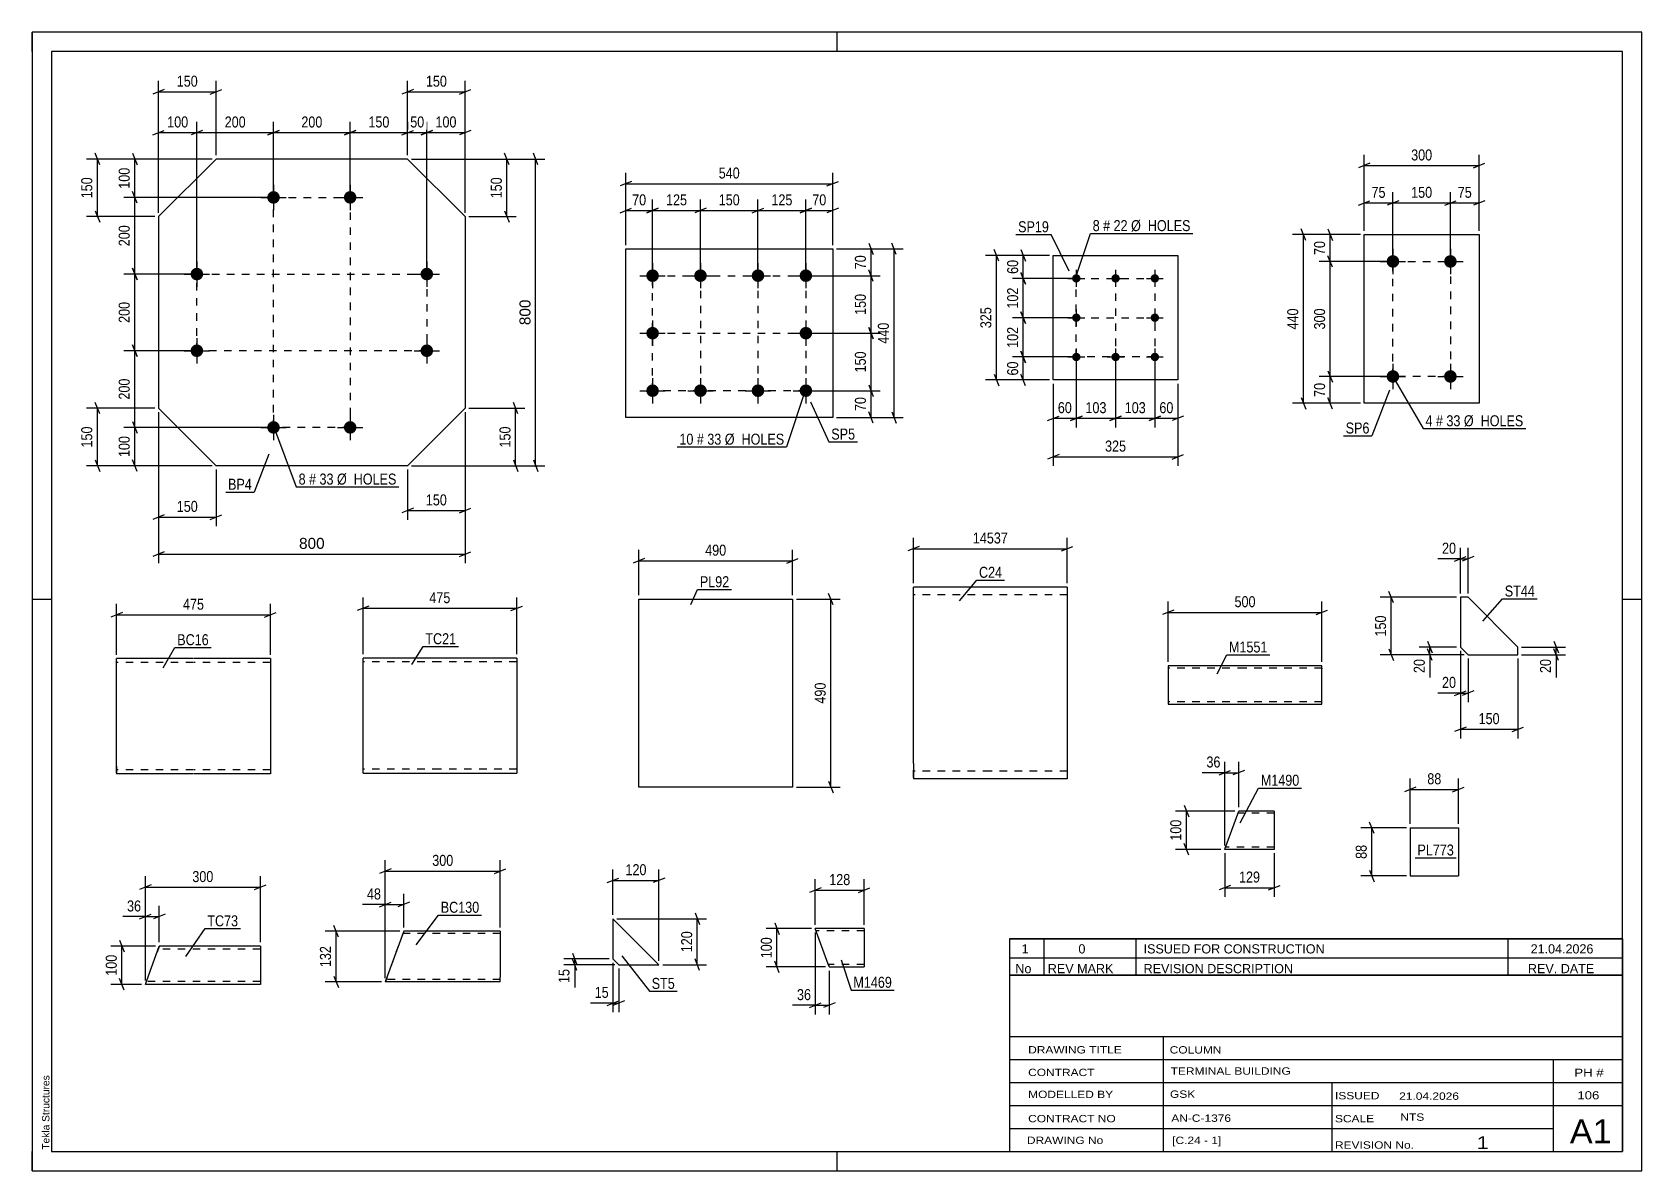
# Model space of a CAD drawing. Header units: millimetres. Extents: x 0 to 420, y 0 to 297.
import ezdxf

# ---------------------------------------------------------------- set-up
doc = ezdxf.new("R2010")
doc.units = ezdxf.units.MM
doc.linetypes.add('DXK_LINE_DOT2', pattern=[3.9198, 1.9599, -1.9599])
doc.styles.add('Arial', font='ARIAL.TTF', dxfattribs={"height": 0.2})
doc.styles.add('Arial Narrow', font='ARIALN.TTF', dxfattribs={"height": 0.2})

# ---------------------------------------------------------------- blocks, each defined once
blk = doc.blocks.new('Unknown-284876464-1134 - 8048')
at = {"color": 5, "linetype": 'Continuous'}
for p, q in [((420, 297), (0, 297)), ((0, 297), (0, 0)), ((0, 292), (0, 297)), ((210, 292), (210, 297)), ((420, 0), (420, 297)), ((415, 292), (5, 292)), ((5, 292), (5, 5)), ((415, 5), (415, 292)), ((5, 149), (0, 149)), ((420, 149), (415, 149)), ((0, 0), (0, 5)), ((5, 5), (415, 5)), ((210, 0), (210, 5)), ((0, 0), (420, 0))]:
    blk.add_line(p, q, dxfattribs=at)
at = {"color": 174, "linetype": 'Continuous', "style": 'Arial'}
blk.add_text('Tekla Structures', height=1.9102, rotation=90, dxfattribs=at).set_placement((4.5, 5.5))
blk = doc.blocks.new('Part-284876464-5573 - 5572')
at = {"color": 2, "linetype": 'Continuous'}
for p, q in [((347.56, 200.2), (347.56, 244.2)), ((347.56, 244.2), (377.56, 244.2)), ((377.56, 244.2), (377.56, 200.2)), ((377.56, 200.2), (347.56, 200.2))]:
    blk.add_line(p, q, dxfattribs=at)
blk = doc.blocks.new('Bolt-284876464-5574 - 5572')
at = {"linetype": 'Continuous'}
for points in [[(355.06, 238.85, -1), (355.06, 235.55, -1)], [(370.06, 238.85, -1), (370.06, 235.55, -1)], [(355.06, 208.85, -1), (355.06, 205.55, -1)], [(370.06, 208.85, -1), (370.06, 205.55, -1)]]:
    blk.add_hatch(color=1, dxfattribs=at).paths.add_polyline_path(points)
at = {"color": 1, "linetype": 'Continuous'}
for p, q in [((355.06, 240.5), (355.06, 233.9)), ((370.06, 240.5), (370.06, 233.9)), ((351.76, 237.2), (358.36, 237.2)), ((366.76, 237.2), (373.36, 237.2)), ((355.06, 210.5), (355.06, 203.9)), ((370.06, 210.5), (370.06, 203.9)), ((351.76, 207.2), (358.36, 207.2)), ((366.76, 207.2), (373.36, 207.2))]:
    blk.add_line(p, q, dxfattribs=at)
blk = doc.blocks.new('Part-284876464-5529 - 5528')
at = {"color": 2, "linetype": 'Continuous'}
for p, q in [((47.97, 263.91), (32.97, 248.92)), ((97.97, 263.91), (47.97, 263.91)), ((97.97, 263.91), (112.97, 248.92)), ((32.97, 248.92), (32.97, 198.92)), ((112.97, 248.92), (112.97, 198.92)), ((47.97, 183.91), (32.97, 198.92)), ((112.97, 198.92), (97.97, 183.91)), ((97.97, 183.91), (47.97, 183.91))]:
    blk.add_line(p, q, dxfattribs=at)
blk = doc.blocks.new('Bolt-284876464-5530 - 5528')
at = {"linetype": 'Continuous'}
for points in [[(62.97, 255.56, -1), (62.97, 252.26, -1)], [(82.97, 255.56, -1), (82.97, 252.26, -1)], [(42.97, 235.56, -1), (42.97, 232.26, -1)], [(102.97, 235.56, -1), (102.97, 232.26, -1)], [(42.97, 215.56, -1), (42.97, 212.26, -1)], [(102.97, 215.56, -1), (102.97, 212.26, -1)], [(62.97, 195.56, -1), (62.97, 192.26, -1)], [(82.97, 195.56, -1), (82.97, 192.26, -1)]]:
    blk.add_hatch(color=1, dxfattribs=at).paths.add_polyline_path(points)
at = {"color": 1, "linetype": 'Continuous'}
for p, q in [((62.97, 257.21), (62.97, 250.61)), ((82.97, 257.21), (82.97, 250.61)), ((59.67, 253.91), (66.27, 253.91)), ((79.67, 253.91), (86.27, 253.91)), ((42.97, 237.21), (42.97, 230.61)), ((102.97, 237.21), (102.97, 230.61)), ((39.67, 233.91), (46.27, 233.91)), ((99.67, 233.91), (106.27, 233.91)), ((42.97, 217.21), (42.97, 210.61)), ((102.97, 217.21), (102.97, 210.61)), ((39.67, 213.91), (46.27, 213.91)), ((99.67, 213.91), (106.27, 213.91)), ((59.67, 193.91), (66.27, 193.91)), ((62.97, 197.21), (62.97, 190.61)), ((79.67, 193.91), (86.27, 193.91)), ((82.97, 197.21), (82.97, 190.61))]:
    blk.add_line(p, q, dxfattribs=at)
blk = doc.blocks.new('Part-284876464-5497 - 5496')
at = {"color": 2, "linetype": 'Continuous'}
for p, q in [((106.33, 133.73), (86.33, 133.73)), ((86.33, 103.73), (86.33, 133.73)), ((126.43, 133.73), (106.43, 133.73)), ((126.43, 133.73), (126.43, 103.73)), ((86.33, 103.73), (106.33, 103.73)), ((106.43, 103.73), (126.43, 103.73))]:
    blk.add_line(p, q, dxfattribs=at)
at = {"color": 7, "linetype": 'DXK_LINE_DOT2'}
for p, q in [((106.33, 132.73), (86.33, 132.73)), ((126.43, 132.73), (106.43, 132.73)), ((86.33, 104.73), (86.33, 104.81)), ((106.33, 104.73), (86.33, 104.73)), ((126.43, 104.73), (106.43, 104.73)), ((126.43, 104.73), (126.43, 104.81))]:
    blk.add_line(p, q, dxfattribs=at)
blk = doc.blocks.new('Bolt-284876464-5583 - 5581')
at = {"linetype": 'Continuous'}
for points in [[(161.88, 235.14, -1), (161.88, 231.84, -1)], [(174.38, 235.14, -1), (174.38, 231.84, -1)], [(189.38, 235.14, -1), (189.38, 231.84, -1)], [(201.88, 235.14, -1), (201.88, 231.84, -1)], [(161.88, 220.14, -1), (161.88, 216.84, -1)], [(201.88, 220.14, -1), (201.88, 216.84, -1)], [(161.88, 205.14, -1), (161.88, 201.84, -1)], [(174.38, 205.14, -1), (174.38, 201.84, -1)], [(189.38, 205.14, -1), (189.38, 201.84, -1)], [(201.88, 205.14, -1), (201.88, 201.84, -1)]]:
    blk.add_hatch(color=1, dxfattribs=at).paths.add_polyline_path(points)
at = {"color": 1, "linetype": 'Continuous'}
for p, q in [((161.88, 236.79), (161.88, 230.19)), ((174.38, 236.79), (174.38, 230.19)), ((189.38, 236.79), (189.38, 230.19)), ((201.88, 236.79), (201.88, 230.19)), ((158.58, 233.49), (165.18, 233.49)), ((171.08, 233.49), (177.68, 233.49)), ((186.08, 233.49), (192.68, 233.49)), ((198.58, 233.49), (205.18, 233.49)), ((158.58, 218.49), (165.18, 218.49)), ((161.88, 221.79), (161.88, 215.19)), ((198.58, 218.49), (205.18, 218.49)), ((201.88, 221.79), (201.88, 215.19)), ((161.88, 206.79), (161.88, 200.19)), ((174.38, 206.79), (174.38, 200.19)), ((189.38, 206.79), (189.38, 200.19)), ((201.88, 206.79), (201.88, 200.19)), ((158.58, 203.49), (165.18, 203.49)), ((171.08, 203.49), (177.68, 203.49)), ((186.08, 203.49), (192.68, 203.49)), ((198.58, 203.49), (205.18, 203.49))]:
    blk.add_line(p, q, dxfattribs=at)
blk = doc.blocks.new('Part-284876464-5582 - 5581')
at = {"color": 2, "linetype": 'Continuous'}
for p, q in [((154.88, 196.49), (154.88, 240.49)), ((154.88, 240.49), (208.88, 240.49)), ((208.88, 240.49), (208.88, 196.49)), ((208.88, 196.49), (154.88, 196.49))]:
    blk.add_line(p, q, dxfattribs=at)
blk = doc.blocks.new('Part-284876464-5505 - 5504')
at = {"color": 2, "linetype": 'Continuous'}
for p, q in [((42.04, 133.59), (22.04, 133.59)), ((22.04, 105.59), (22.04, 133.59)), ((62.14, 133.59), (42.14, 133.59)), ((62.14, 133.59), (62.14, 103.59)), ((22.04, 105.59), (22.04, 103.59)), ((42.04, 103.59), (22.04, 103.59)), ((62.14, 103.59), (42.14, 103.59))]:
    blk.add_line(p, q, dxfattribs=at)
at = {"color": 7, "linetype": 'DXK_LINE_DOT2'}
for p, q in [((42.04, 132.59), (22.04, 132.59)), ((62.14, 132.59), (42.14, 132.59)), ((22.04, 103.74), (22.04, 105.59)), ((22.04, 104.59), (22.04, 104.67)), ((42.04, 104.59), (22.04, 104.59)), ((62.14, 104.59), (42.14, 104.59)), ((62.14, 104.59), (62.14, 104.67))]:
    blk.add_line(p, q, dxfattribs=at)
blk = doc.blocks.new('Part-284876464-5564 - 5563')
at = {"color": 2, "linetype": 'Continuous'}
for p, q in [((158.3, 100.11), (158.3, 149.11)), ((158.3, 149.11), (178.3, 149.11)), ((178.4, 149.11), (198.4, 149.11)), ((198.4, 149.11), (198.4, 100.11)), ((178.3, 100.11), (158.3, 100.11)), ((198.4, 100.11), (178.4, 100.11))]:
    blk.add_line(p, q, dxfattribs=at)
blk = doc.blocks.new('Part-284876464-7852 - 7851')
at = {"color": 2, "linetype": 'Continuous'}
for p, q in [((29.89, 49.61), (33.17, 58.62)), ((59.53, 58.62), (33.17, 58.62)), ((59.53, 58.62), (59.53, 57.02)), ((59.53, 57.02), (59.53, 48.62)), ((29.53, 48.62), (29.89, 49.61)), ((59.53, 48.62), (29.53, 48.62))]:
    blk.add_line(p, q, dxfattribs=at)
at = {"color": 7, "linetype": 'DXK_LINE_DOT2'}
for p, q in [((33.13, 58.5), (32.59, 57.02)), ((32.59, 57.02), (32.59, 57.02)), ((59.53, 57.82), (32.88, 57.82)), ((59.53, 49.42), (29.82, 49.42))]:
    blk.add_line(p, q, dxfattribs=at)
blk = doc.blocks.new('Part-284876464-5553 - 5552')
at = {"color": 2, "linetype": 'Continuous'}
for p, q in [((266.44, 206.28), (266.44, 238.78)), ((266.44, 238.78), (298.94, 238.78)), ((298.94, 238.78), (298.94, 206.28)), ((298.94, 206.28), (266.44, 206.28))]:
    blk.add_line(p, q, dxfattribs=at)
blk = doc.blocks.new('Bolt-284876464-5554 - 5552')
at = {"linetype": 'Continuous'}
for points in [[(272.44, 233.88, -1), (272.44, 231.68, -1)], [(282.69, 233.88, -1), (282.69, 231.68, -1)], [(292.94, 233.88, -1), (292.94, 231.68, -1)], [(272.44, 223.63, -1), (272.44, 221.43, -1)], [(292.94, 223.63, -1), (292.94, 221.43, -1)], [(272.44, 213.38, -1), (272.44, 211.18, -1)], [(282.69, 213.38, -1), (282.69, 211.18, -1)], [(292.94, 213.38, -1), (292.94, 211.18, -1)]]:
    blk.add_hatch(color=1, dxfattribs=at).paths.add_polyline_path(points)
at = {"color": 1, "linetype": 'Continuous'}
for p, q in [((270.24, 232.78), (274.64, 232.78)), ((272.44, 234.98), (272.44, 230.58)), ((280.49, 232.78), (284.89, 232.78)), ((282.69, 234.98), (282.69, 230.58)), ((290.74, 232.78), (295.14, 232.78)), ((292.94, 234.98), (292.94, 230.58)), ((272.44, 224.73), (272.44, 220.33)), ((292.94, 224.73), (292.94, 220.33)), ((270.24, 222.53), (274.64, 222.53)), ((290.74, 222.53), (295.14, 222.53)), ((272.44, 214.48), (272.44, 210.08)), ((282.69, 214.48), (282.69, 210.08)), ((292.94, 214.48), (292.94, 210.08)), ((270.24, 212.28), (274.64, 212.28)), ((280.49, 212.28), (284.89, 212.28)), ((290.74, 212.28), (295.14, 212.28))]:
    blk.add_line(p, q, dxfattribs=at)
blk = doc.blocks.new('Part-284876464-5591 - 5590')
at = {"color": 2, "linetype": 'Continuous'}
for p, q in [((151.55, 65.76), (151.55, 55.26)), ((151.55, 65.76), (163.55, 53.76)), ((151.55, 55.26), (153.05, 53.76)), ((153.05, 53.76), (163.55, 53.76))]:
    blk.add_line(p, q, dxfattribs=at)
blk = doc.blocks.new('Part-284876464-5629 - 5628')
at = {"color": 2, "linetype": 'Continuous'}
for p, q in [((311.21, 83.94), (314.82, 93.85)), ((324.11, 93.85), (314.82, 93.85)), ((324.11, 93.85), (324.11, 83.85)), ((311.18, 83.85), (311.21, 83.94)), ((324.11, 83.85), (311.18, 83.85))]:
    blk.add_line(p, q, dxfattribs=at)
at = {"color": 7, "linetype": 'DXK_LINE_DOT2'}
for p, q in [((324.11, 93.25), (314.6, 93.25)), ((324.11, 93.76), (324.11, 93.85)), ((311.4, 84.45), (311.41, 84.49)), ((324.11, 84.45), (311.4, 84.45)), ((324.11, 84.45), (324.11, 84.49)), ((311.18, 83.85), (311.18, 83.85))]:
    blk.add_line(p, q, dxfattribs=at)
blk = doc.blocks.new('Part-284876464-5636 - 5635')
at = {"color": 2, "linetype": 'Continuous'}
for p, q in [((217.11, 63.18), (204.34, 63.18)), ((207.71, 53.92), (204.34, 63.18)), ((217.11, 63.18), (217.11, 53.18)), ((207.94, 53.27), (207.71, 53.92)), ((207.94, 53.27), (207.98, 53.18)), ((207.98, 53.18), (217.11, 53.18))]:
    blk.add_line(p, q, dxfattribs=at)
at = {"color": 7, "linetype": 'DXK_LINE_DOT2'}
for p, q in [((217.11, 63.09), (217.11, 63.18)), ((217.11, 62.58), (204.56, 62.58)), ((207.71, 53.92), (207.85, 53.53)), ((207.76, 53.78), (207.74, 53.83)), ((217.11, 53.78), (207.76, 53.78)), ((217.11, 53.78), (217.11, 53.83))]:
    blk.add_line(p, q, dxfattribs=at)
blk = doc.blocks.new('Part-284876464-5643 - 5642')
at = {"color": 2, "linetype": 'Continuous'}
for p, q in [((316.42, 131.72), (296.42, 131.72)), ((296.42, 131.72), (296.42, 121.81)), ((336.52, 131.72), (316.52, 131.72)), ((336.52, 122.92), (336.52, 131.72)), ((296.42, 121.81), (296.42, 121.72)), ((336.52, 121.72), (336.52, 122.92)), ((296.42, 121.72), (316.42, 121.72)), ((316.52, 121.72), (336.52, 121.72))]:
    blk.add_line(p, q, dxfattribs=at)
at = {"color": 7, "linetype": 'DXK_LINE_DOT2'}
for p, q in [((316.42, 131.12), (296.42, 131.12)), ((336.52, 131.12), (316.52, 131.12)), ((336.52, 131.07), (336.52, 131.12)), ((336.52, 131.12), (336.52, 131.07)), ((336.52, 130.97), (336.52, 131.07)), ((336.52, 131.07), (336.52, 130.97)), ((296.42, 122.32), (296.42, 122.36)), ((316.42, 122.32), (296.42, 122.32)), ((336.52, 122.32), (316.52, 122.32)), ((336.52, 122.36), (336.52, 122.69)), ((336.52, 122.32), (336.52, 122.36))]:
    blk.add_line(p, q, dxfattribs=at)
blk = doc.blocks.new('Part-284876464-5650 - 5649')
at = {"color": 2, "linetype": 'Continuous'}
for p, q in [((359.57, 89.48), (359.57, 76.91)), ((359.57, 89.48), (372.14, 89.48)), ((372.14, 89.48), (372.14, 76.91)), ((359.57, 76.91), (372.14, 76.91))]:
    blk.add_line(p, q, dxfattribs=at)
blk = doc.blocks.new('Part-284876464-5658 - 5657')
at = {"color": 2, "linetype": 'Continuous'}
for p, q in [((249.97, 152.28), (229.97, 152.28)), ((229.97, 106.28), (229.97, 152.28)), ((270.07, 152.28), (250.07, 152.28)), ((270.07, 152.28), (270.07, 102.28)), ((229.97, 106.28), (229.97, 102.28)), ((249.97, 102.28), (229.97, 102.28)), ((270.07, 102.28), (250.07, 102.28))]:
    blk.add_line(p, q, dxfattribs=at)
at = {"color": 7, "linetype": 'DXK_LINE_DOT2'}
for p, q in [((249.97, 150.28), (229.97, 150.28)), ((270.07, 150.28), (250.07, 150.28)), ((229.97, 102.58), (229.97, 106.28)), ((249.97, 104.28), (229.97, 104.28)), ((270.07, 104.28), (250.07, 104.28))]:
    blk.add_line(p, q, dxfattribs=at)
blk = doc.blocks.new('Part-284876464-7827 - 7826')
at = {"color": 2, "linetype": 'Continuous'}
for p, q in [((96.93, 62.48), (92.13, 49.28)), ((96.93, 62.48), (96.93, 62.48)), ((122.13, 62.48), (96.93, 62.48)), ((122.13, 62.48), (122.13, 62.38)), ((122.13, 62.38), (122.13, 61.73)), ((122.13, 61.73), (122.13, 50.48)), ((122.13, 49.28), (122.13, 50.48)), ((92.13, 49.28), (92.13, 49.28)), ((122.13, 49.28), (92.13, 49.28))]:
    blk.add_line(p, q, dxfattribs=at)
at = {"color": 7, "linetype": 'DXK_LINE_DOT2'}
for p, q in [((96.93, 62.48), (92.13, 49.28)), ((96.71, 61.88), (96.71, 61.88)), ((122.13, 61.88), (96.71, 61.88)), ((122.13, 62.48), (122.13, 62.48)), ((122.13, 62.12), (122.13, 61.73)), ((92.35, 49.88), (92.35, 49.88)), ((122.13, 49.88), (92.35, 49.88)), ((122.13, 49.37), (122.13, 49.63)), ((122.13, 49.28), (122.13, 49.37))]:
    blk.add_line(p, q, dxfattribs=at)
blk = doc.blocks.new('Part-284876464-10215 - 10214')
at = {"color": 2, "linetype": 'Continuous'}
for p, q in [((374.65, 149.62), (372.65, 149.62)), ((372.65, 149.62), (372.65, 136.62)), ((387.65, 136.62), (374.65, 149.62)), ((372.65, 136.62), (374.65, 134.62)), ((374.65, 134.62), (387.65, 134.62)), ((387.65, 134.62), (387.65, 136.62))]:
    blk.add_line(p, q, dxfattribs=at)
blk = doc.blocks.new('Rectangle-284876464-7773 - 5572')
at = {"color": 1, "linetype": 'DXK_LINE_DOT2'}
blk.add_lwpolyline([(355.06, 237.2), (370.06, 237.2), (370.06, 207.2), (355.06, 207.2), (355.06, 237.2)], close=True, dxfattribs=at)
blk = doc.blocks.new('Rectangle-284876464-6925 - 5528')
at = {"color": 1, "linetype": 'DXK_LINE_DOT2'}
blk.add_lwpolyline([(62.97, 253.91), (82.97, 253.91), (82.97, 193.91), (62.97, 193.91), (62.97, 253.91)], close=True, dxfattribs=at)
blk = doc.blocks.new('Rectangle-284876464-7696 - 5581')
at = {"color": 1, "linetype": 'DXK_LINE_DOT2'}
blk.add_lwpolyline([(161.88, 233.49), (201.88, 233.49), (201.88, 203.49), (161.88, 203.49), (161.88, 233.49)], close=True, dxfattribs=at)
blk = doc.blocks.new('Rectangle-284876464-7749 - 5552')
at = {"color": 1, "linetype": 'DXK_LINE_DOT2'}
blk.add_lwpolyline([(272.44, 232.78), (292.94, 232.78), (292.94, 212.28), (272.44, 212.28), (272.44, 232.78)], close=True, dxfattribs=at)
blk = doc.blocks.new('Rectangle-284876464-6935 - 5528')
at = {"color": 1, "linetype": 'DXK_LINE_DOT2'}
blk.add_lwpolyline([(42.97, 233.91), (102.97, 233.91), (102.97, 213.91), (42.97, 213.91), (42.97, 233.91)], close=True, dxfattribs=at)
blk = doc.blocks.new('Line-284876464-7728 - 5581')
at = {"color": 1, "linetype": 'DXK_LINE_DOT2'}
blk.add_line((161.88, 218.49), (201.88, 218.49), dxfattribs=at)
blk = doc.blocks.new('Line-284876464-7759 - 5552')
at = {"color": 1, "linetype": 'DXK_LINE_DOT2'}
blk.add_line((282.69, 232.78), (282.69, 212.28), dxfattribs=at)
blk = doc.blocks.new('Line-284876464-7735 - 5581')
at = {"color": 1, "linetype": 'DXK_LINE_DOT2'}
blk.add_line((174.38, 233.49), (174.38, 203.49), dxfattribs=at)
blk = doc.blocks.new('Line-284876464-7766 - 5552')
at = {"color": 1, "linetype": 'DXK_LINE_DOT2'}
blk.add_line((272.44, 222.53), (292.94, 222.53), dxfattribs=at)
blk = doc.blocks.new('Line-284876464-7742 - 5581')
at = {"color": 1, "linetype": 'DXK_LINE_DOT2'}
blk.add_line((189.38, 233.49), (189.38, 203.49), dxfattribs=at)
blk = doc.blocks.new('StraightDimension-284876464-5844 - 5572')
at = {"color": 7, "linetype": 'Continuous'}
for p, q in [((346.56, 244.2), (335.85, 244.2)), ((338.1, 245.7), (339.3, 242.7)), ((338.7, 237.2), (338.7, 244.2)), ((354.06, 237.2), (335.85, 237.2)), ((339.3, 235.7), (338.1, 238.7))]:
    blk.add_line(p, q, dxfattribs=at)
at = {"color": 0}
blk.add_wipeout([(337.95, 243.13), (333.75, 243.13), (333.75, 238.27), (337.95, 238.27)], dxfattribs=at)
at = {"color": 3, "style": 'Arial Narrow'}
blk.add_text('70', height=2.863, rotation=90.0002, dxfattribs=at).set_placement((337.35, 238.87))
blk = doc.blocks.new('StraightDimension-284876464-5860 - 5572')
at = {"color": 7, "linetype": 'Continuous'}
for p, q in [((368.56, 251.85), (371.56, 253.05)), ((370.06, 238.2), (370.06, 255.3)), ((370.06, 252.45), (377.56, 252.45)), ((379.06, 253.05), (376.06, 251.85)), ((377.56, 245.2), (377.56, 255.3))]:
    blk.add_line(p, q, dxfattribs=at)
at = {"color": 0}
blk.add_wipeout([(376.24, 253.2), (376.24, 257.4), (371.38, 257.4), (371.38, 253.2)], dxfattribs=at)
at = {"color": 3, "style": 'Arial Narrow'}
blk.add_text('75', height=2.863, dxfattribs=at).set_placement((371.98, 253.8))
blk = doc.blocks.new('StraightDimension-284876464-5846 - 5572')
at = {"color": 7, "linetype": 'Continuous'}
for p, q in [((354.06, 207.2), (335.85, 207.2)), ((338.1, 208.7), (339.3, 205.7)), ((338.7, 200.2), (338.7, 207.2)), ((339.3, 198.7), (338.1, 201.7)), ((346.56, 200.2), (335.85, 200.2))]:
    blk.add_line(p, q, dxfattribs=at)
at = {"color": 0}
blk.add_wipeout([(337.95, 206.13), (333.75, 206.13), (333.75, 201.27), (337.95, 201.27)], dxfattribs=at)
at = {"color": 3, "style": 'Arial Narrow'}
blk.add_text('70', height=2.863, rotation=90.0002, dxfattribs=at).set_placement((337.35, 201.87))
blk = doc.blocks.new('StraightDimension-284876464-5845 - 5572')
at = {"color": 7, "linetype": 'Continuous'}
for p, q in [((354.06, 237.2), (335.85, 237.2)), ((339.3, 235.7), (338.1, 238.7)), ((338.7, 207.2), (338.7, 237.2)), ((354.06, 207.2), (335.85, 207.2)), ((338.1, 208.7), (339.3, 205.7))]:
    blk.add_line(p, q, dxfattribs=at)
at = {"color": 0}
blk.add_wipeout([(337.95, 225.54), (333.75, 225.54), (333.75, 218.86), (337.95, 218.86)], dxfattribs=at)
at = {"color": 3, "style": 'Arial Narrow'}
blk.add_text('300', height=2.863, rotation=90.0002, dxfattribs=at).set_placement((337.35, 219.46))
blk = doc.blocks.new('StraightDimension-284876464-5856 - 5572')
at = {"color": 7, "linetype": 'Continuous'}
for p, q in [((346.56, 244.2), (328.85, 244.2)), ((332.3, 242.7), (331.1, 245.7)), ((331.7, 200.2), (331.7, 244.2)), ((331.1, 201.7), (332.3, 198.7)), ((346.56, 200.2), (328.85, 200.2))]:
    blk.add_line(p, q, dxfattribs=at)
at = {"color": 0}
blk.add_wipeout([(330.95, 225.54), (326.75, 225.54), (326.75, 218.86), (330.95, 218.86)], dxfattribs=at)
at = {"color": 3, "style": 'Arial Narrow'}
blk.add_text('440', height=2.863, rotation=90.0002, dxfattribs=at).set_placement((330.35, 219.46))
blk = doc.blocks.new('StraightDimension-284876464-5861 - 5572')
at = {"color": 7, "linetype": 'Continuous'}
for p, q in [((356.56, 253.05), (353.56, 251.85)), ((355.06, 238.2), (355.06, 255.3)), ((355.06, 252.45), (370.06, 252.45)), ((368.56, 251.85), (371.56, 253.05)), ((370.06, 238.2), (370.06, 255.3))]:
    blk.add_line(p, q, dxfattribs=at)
at = {"color": 0}
blk.add_wipeout([(365.9, 253.2), (365.9, 257.4), (359.22, 257.4), (359.22, 253.2)], dxfattribs=at)
at = {"color": 3, "style": 'Arial Narrow'}
blk.add_text('150', height=2.863, dxfattribs=at).set_placement((359.82, 253.8))
blk = doc.blocks.new('StraightDimension-284876464-5862 - 5572')
at = {"color": 7, "linetype": 'Continuous'}
for p, q in [((346.06, 251.85), (349.06, 253.05)), ((347.56, 245.2), (347.56, 255.3)), ((347.56, 252.45), (355.06, 252.45)), ((356.56, 253.05), (353.56, 251.85)), ((355.06, 238.2), (355.06, 255.3))]:
    blk.add_line(p, q, dxfattribs=at)
at = {"color": 0}
blk.add_wipeout([(353.74, 253.2), (353.74, 257.4), (348.88, 257.4), (348.88, 253.2)], dxfattribs=at)
at = {"color": 3, "style": 'Arial Narrow'}
blk.add_text('75', height=2.863, dxfattribs=at).set_placement((349.48, 253.8))
blk = doc.blocks.new('StraightDimension-284876464-5872 - 5572')
at = {"color": 7, "linetype": 'Continuous'}
for p, q in [((347.56, 245.2), (347.56, 265.05)), ((377.56, 245.2), (377.56, 265.05)), ((349.06, 262.8), (346.06, 261.6)), ((347.56, 262.2), (377.56, 262.2)), ((376.06, 261.6), (379.06, 262.8))]:
    blk.add_line(p, q, dxfattribs=at)
at = {"color": 0}
blk.add_wipeout([(365.9, 262.95), (365.9, 267.15), (359.22, 267.15), (359.22, 262.95)], dxfattribs=at)
at = {"color": 3, "style": 'Arial Narrow'}
blk.add_text('300', height=2.863, dxfattribs=at).set_placement((359.82, 263.55))
blk = doc.blocks.new('StraightDimension-284876464-6975 - 5528')
at = {"color": 7, "linetype": 'Continuous'}
for p, q in [((34.47, 282.04), (31.47, 280.84)), ((32.97, 249.92), (32.97, 284.29)), ((32.97, 281.44), (47.97, 281.44)), ((46.47, 280.84), (49.47, 282.04)), ((47.97, 264.91), (47.97, 284.29))]:
    blk.add_line(p, q, dxfattribs=at)
at = {"color": 0}
blk.add_wipeout([(43.81, 282.19), (43.81, 286.39), (37.12, 286.39), (37.12, 282.19)], dxfattribs=at)
at = {"color": 3, "style": 'Arial Narrow'}
blk.add_text('150', height=2.863, dxfattribs=at).set_placement((37.72, 282.79))
blk = doc.blocks.new('StraightDimension-284876464-7637 - 5528')
at = {"color": 7, "linetype": 'Continuous'}
for p, q in [((112.97, 197.92), (112.97, 169.82)), ((97.97, 182.91), (97.97, 169.82)), ((99.47, 172.82), (96.47, 171.62)), ((97.97, 172.22), (112.97, 172.22)), ((111.47, 171.62), (114.47, 172.82))]:
    blk.add_line(p, q, dxfattribs=at)
at = {"color": 0}
blk.add_wipeout([(108.81, 172.97), (108.81, 177.17), (102.12, 177.17), (102.12, 172.97)], dxfattribs=at)
at = {"color": 3, "style": 'Arial Narrow'}
blk.add_text('150', height=2.863, dxfattribs=at).set_placement((102.72, 173.57))
blk = doc.blocks.new('StraightDimension-284876464-6973 - 5528')
at = {"color": 7, "linetype": 'Continuous'}
for p, q in [((99.47, 282.04), (96.47, 280.84)), ((97.97, 264.91), (97.97, 284.29)), ((97.97, 281.44), (112.97, 281.44)), ((111.47, 280.84), (114.47, 282.04)), ((112.97, 249.92), (112.97, 284.29))]:
    blk.add_line(p, q, dxfattribs=at)
at = {"color": 0}
blk.add_wipeout([(108.81, 282.19), (108.81, 286.39), (102.13, 286.39), (102.13, 282.19)], dxfattribs=at)
at = {"color": 3, "style": 'Arial Narrow'}
blk.add_text('150', height=2.863, dxfattribs=at).set_placement((102.73, 282.79))
blk = doc.blocks.new('StraightDimension-284876464-7328 - 5528')
at = {"color": 7, "linetype": 'Continuous'}
for p, q in [((61.97, 253.91), (23.94, 253.91)), ((27.39, 252.41), (26.19, 255.41)), ((26.79, 233.91), (26.79, 253.91)), ((26.19, 235.41), (27.39, 232.41)), ((41.97, 233.91), (23.94, 233.91))]:
    blk.add_line(p, q, dxfattribs=at)
at = {"color": 0}
blk.add_wipeout([(26.04, 247.26), (21.84, 247.26), (21.84, 240.57), (26.04, 240.57)], dxfattribs=at)
at = {"color": 3, "style": 'Arial Narrow'}
blk.add_text('200', height=2.863, rotation=90.0002, dxfattribs=at).set_placement((25.44, 241.17))
blk = doc.blocks.new('StraightDimension-284876464-7117 - 5528')
at = {"color": 7, "linetype": 'Continuous'}
for p, q in [((17.62, 262.41), (16.42, 265.41)), ((46.97, 263.91), (14.17, 263.91)), ((17.02, 248.92), (17.02, 263.91)), ((31.97, 248.92), (14.17, 248.92)), ((16.42, 250.42), (17.62, 247.42))]:
    blk.add_line(p, q, dxfattribs=at)
at = {"color": 0}
blk.add_wipeout([(16.27, 259.76), (12.07, 259.76), (12.07, 253.07), (16.27, 253.07)], dxfattribs=at)
at = {"color": 3, "style": 'Arial Narrow'}
blk.add_text('150', height=2.863, rotation=90.0002, dxfattribs=at).set_placement((15.67, 253.67))
blk = doc.blocks.new('StraightDimension-284876464-7119 - 5528')
at = {"color": 7, "linetype": 'Continuous'}
for p, q in [((31.97, 198.92), (14.17, 198.92)), ((17.62, 197.42), (16.42, 200.42)), ((17.02, 183.91), (17.02, 198.92)), ((16.42, 185.41), (17.62, 182.41)), ((46.97, 183.91), (14.17, 183.91))]:
    blk.add_line(p, q, dxfattribs=at)
at = {"color": 0}
blk.add_wipeout([(16.27, 194.76), (12.07, 194.76), (12.07, 188.07), (16.27, 188.07)], dxfattribs=at)
at = {"color": 3, "style": 'Arial Narrow'}
blk.add_text('150', height=2.863, rotation=90.0002, dxfattribs=at).set_placement((15.67, 188.67))
blk = doc.blocks.new('StraightDimension-284876464-7327 - 5528')
at = {"color": 7, "linetype": 'Continuous'}
for p, q in [((26.19, 265.41), (27.39, 262.41)), ((46.97, 263.91), (23.94, 263.91)), ((26.79, 253.91), (26.79, 263.91)), ((61.97, 253.91), (23.94, 253.91)), ((27.39, 252.41), (26.19, 255.41))]:
    blk.add_line(p, q, dxfattribs=at)
at = {"color": 0}
blk.add_wipeout([(26.04, 262.26), (21.84, 262.26), (21.84, 255.57), (26.04, 255.57)], dxfattribs=at)
at = {"color": 3, "style": 'Arial Narrow'}
blk.add_text('100', height=2.863, rotation=90.0002, dxfattribs=at).set_placement((25.44, 256.17))
blk = doc.blocks.new('StraightDimension-284876464-7329 - 5528')
at = {"color": 7, "linetype": 'Continuous'}
for p, q in [((27.39, 232.41), (26.19, 235.41)), ((41.97, 233.91), (23.94, 233.91)), ((26.79, 213.91), (26.79, 233.91)), ((26.19, 215.41), (27.39, 212.41)), ((41.97, 213.91), (23.94, 213.91))]:
    blk.add_line(p, q, dxfattribs=at)
at = {"color": 0}
blk.add_wipeout([(26.04, 227.26), (21.84, 227.26), (21.84, 220.57), (26.04, 220.57)], dxfattribs=at)
at = {"color": 3, "style": 'Arial Narrow'}
blk.add_text('200', height=2.863, rotation=90.0002, dxfattribs=at).set_placement((25.44, 221.17))
blk = doc.blocks.new('StraightDimension-284876464-7330 - 5528')
at = {"color": 7, "linetype": 'Continuous'}
for p, q in [((27.39, 212.41), (26.19, 215.41)), ((41.97, 213.91), (23.94, 213.91)), ((26.79, 193.91), (26.79, 213.91)), ((61.97, 193.91), (23.94, 193.91)), ((26.19, 195.41), (27.39, 192.41))]:
    blk.add_line(p, q, dxfattribs=at)
at = {"color": 0}
blk.add_wipeout([(26.04, 207.26), (21.84, 207.26), (21.84, 200.57), (26.04, 200.57)], dxfattribs=at)
at = {"color": 3, "style": 'Arial Narrow'}
blk.add_text('200', height=2.863, rotation=90.0002, dxfattribs=at).set_placement((25.44, 201.17))
blk = doc.blocks.new('StraightDimension-284876464-7331 - 5528')
at = {"color": 7, "linetype": 'Continuous'}
for p, q in [((61.97, 193.91), (23.94, 193.91)), ((26.19, 195.41), (27.39, 192.41)), ((26.79, 183.91), (26.79, 193.91)), ((27.39, 182.41), (26.19, 185.41)), ((46.97, 183.91), (23.94, 183.91))]:
    blk.add_line(p, q, dxfattribs=at)
at = {"color": 0}
blk.add_wipeout([(26.04, 192.26), (21.84, 192.26), (21.84, 185.57), (26.04, 185.57)], dxfattribs=at)
at = {"color": 3, "style": 'Arial Narrow'}
blk.add_text('100', height=2.863, rotation=90.0002, dxfattribs=at).set_placement((25.44, 186.17))
blk = doc.blocks.new('StraightDimension-284876464-7558 - 5528')
at = {"color": 7, "linetype": 'Continuous'}
for p, q in [((102.97, 234.91), (102.97, 273.65)), ((112.97, 249.92), (112.97, 273.65)), ((101.47, 270.2), (104.47, 271.4)), ((102.97, 270.8), (112.97, 270.8)), ((114.47, 271.4), (111.47, 270.2))]:
    blk.add_line(p, q, dxfattribs=at)
at = {"color": 0}
blk.add_wipeout([(111.31, 271.55), (111.31, 275.75), (104.63, 275.75), (104.63, 271.55)], dxfattribs=at)
at = {"color": 3, "style": 'Arial Narrow'}
blk.add_text('100', height=2.863, dxfattribs=at).set_placement((105.23, 272.15))
blk = doc.blocks.new('StraightDimension-284876464-7559 - 5528')
at = {"color": 7, "linetype": 'Continuous'}
for p, q in [((97.97, 264.91), (97.97, 273.65)), ((102.97, 234.91), (102.97, 273.65)), ((96.47, 270.2), (99.47, 271.4)), ((97.97, 270.8), (102.97, 270.8)), ((104.47, 271.4), (101.47, 270.2))]:
    blk.add_line(p, q, dxfattribs=at)
at = {"color": 0}
blk.add_wipeout([(102.9, 271.55), (102.9, 275.75), (98.04, 275.75), (98.04, 271.55)], dxfattribs=at)
at = {"color": 3, "style": 'Arial Narrow'}
blk.add_text('50', height=2.863, dxfattribs=at).set_placement((98.64, 272.15))
blk = doc.blocks.new('StraightDimension-284876464-7560 - 5528')
at = {"color": 7, "linetype": 'Continuous'}
for p, q in [((82.97, 254.91), (82.97, 273.65)), ((97.97, 264.91), (97.97, 273.65)), ((84.47, 271.4), (81.47, 270.2)), ((82.97, 270.8), (97.97, 270.8)), ((96.47, 270.2), (99.47, 271.4))]:
    blk.add_line(p, q, dxfattribs=at)
at = {"color": 0}
blk.add_wipeout([(93.81, 271.55), (93.81, 275.75), (87.13, 275.75), (87.13, 271.55)], dxfattribs=at)
at = {"color": 3, "style": 'Arial Narrow'}
blk.add_text('150', height=2.863, dxfattribs=at).set_placement((87.73, 272.15))
blk = doc.blocks.new('StraightDimension-284876464-7561 - 5528')
at = {"color": 7, "linetype": 'Continuous'}
for p, q in [((62.97, 254.91), (62.97, 273.65)), ((82.97, 254.91), (82.97, 273.65)), ((64.47, 271.4), (61.47, 270.2)), ((62.97, 270.8), (82.97, 270.8)), ((81.47, 270.2), (84.47, 271.4))]:
    blk.add_line(p, q, dxfattribs=at)
at = {"color": 0}
blk.add_wipeout([(76.31, 271.55), (76.31, 275.75), (69.63, 275.75), (69.63, 271.55)], dxfattribs=at)
at = {"color": 3, "style": 'Arial Narrow'}
blk.add_text('200', height=2.863, dxfattribs=at).set_placement((70.23, 272.15))
blk = doc.blocks.new('StraightDimension-284876464-7562 - 5528')
at = {"color": 7, "linetype": 'Continuous'}
for p, q in [((42.97, 234.91), (42.97, 273.65)), ((62.97, 254.91), (62.97, 273.65)), ((44.47, 271.4), (41.47, 270.2)), ((42.97, 270.8), (62.97, 270.8)), ((61.47, 270.2), (64.47, 271.4))]:
    blk.add_line(p, q, dxfattribs=at)
at = {"color": 0}
blk.add_wipeout([(56.31, 271.55), (56.31, 275.75), (49.63, 275.75), (49.63, 271.55)], dxfattribs=at)
at = {"color": 3, "style": 'Arial Narrow'}
blk.add_text('200', height=2.863, dxfattribs=at).set_placement((50.23, 272.15))
blk = doc.blocks.new('StraightDimension-284876464-7563 - 5528')
at = {"color": 7, "linetype": 'Continuous'}
for p, q in [((32.97, 249.92), (32.97, 273.65)), ((42.97, 234.91), (42.97, 273.65)), ((31.47, 270.2), (34.47, 271.4)), ((32.97, 270.8), (42.97, 270.8)), ((44.47, 271.4), (41.47, 270.2))]:
    blk.add_line(p, q, dxfattribs=at)
at = {"color": 0}
blk.add_wipeout([(41.31, 271.55), (41.31, 275.75), (34.63, 275.75), (34.63, 271.55)], dxfattribs=at)
at = {"color": 3, "style": 'Arial Narrow'}
blk.add_text('100', height=2.863, dxfattribs=at).set_placement((35.23, 272.15))
blk = doc.blocks.new('StraightDimension-284876464-7606 - 5528')
at = {"color": 7, "linetype": 'Continuous'}
for p, q in [((124.48, 262.41), (123.28, 265.41)), ((98.97, 263.91), (126.28, 263.91)), ((123.88, 248.92), (123.88, 263.91)), ((113.97, 248.92), (126.28, 248.92)), ((123.28, 250.42), (124.48, 247.42))]:
    blk.add_line(p, q, dxfattribs=at)
at = {"color": 0}
blk.add_wipeout([(123.13, 259.76), (118.93, 259.76), (118.93, 253.07), (123.13, 253.07)], dxfattribs=at)
at = {"color": 3, "style": 'Arial Narrow'}
blk.add_text('150', height=2.863, rotation=90.0002, dxfattribs=at).set_placement((122.53, 253.67))
blk = doc.blocks.new('StraightDimension-284876464-7608 - 5528')
at = {"color": 7, "linetype": 'Continuous'}
for p, q in [((113.97, 198.92), (128.55, 198.92)), ((126.75, 197.42), (125.55, 200.42)), ((126.15, 183.91), (126.15, 198.92)), ((125.55, 185.41), (126.75, 182.41)), ((98.97, 183.91), (128.55, 183.91))]:
    blk.add_line(p, q, dxfattribs=at)
at = {"color": 0}
blk.add_wipeout([(125.4, 194.76), (121.2, 194.76), (121.2, 188.07), (125.4, 188.07)], dxfattribs=at)
at = {"color": 3, "style": 'Arial Narrow'}
blk.add_text('150', height=2.863, rotation=90.0002, dxfattribs=at).set_placement((124.8, 188.67))
blk = doc.blocks.new('StraightDimension-284876464-7639 - 5528')
at = {"color": 7, "linetype": 'Continuous'}
for p, q in [((32.97, 197.92), (32.97, 168.13)), ((47.97, 182.91), (47.97, 168.13)), ((34.47, 171.13), (31.47, 169.93)), ((32.97, 170.53), (47.97, 170.53)), ((46.47, 169.93), (49.47, 171.13))]:
    blk.add_line(p, q, dxfattribs=at)
at = {"color": 0}
blk.add_wipeout([(43.81, 171.28), (43.81, 175.48), (37.13, 175.48), (37.13, 171.28)], dxfattribs=at)
at = {"color": 3, "style": 'Arial Narrow'}
blk.add_text('150', height=2.863, dxfattribs=at).set_placement((37.73, 171.88))
blk = doc.blocks.new('StraightDimension-284876464-10503 - 5528')
at = {"color": 7, "linetype": 'Continuous'}
for p, q in [((32.97, 197.92), (32.97, 158.48)), ((112.97, 197.92), (112.97, 158.48)), ((34.47, 161.48), (31.47, 160.28)), ((32.97, 160.88), (112.97, 160.88)), ((111.47, 160.28), (114.47, 161.48))]:
    blk.add_line(p, q, dxfattribs=at)
at = {"color": 0}
blk.add_wipeout([(76.9, 161.63), (76.9, 165.83), (69.03, 165.83), (69.03, 161.63)], dxfattribs=at)
at = {"color": 3, "style": 'Arial'}
blk.add_text('800', height=2.865, dxfattribs=at).set_placement((69.63, 162.23))
blk = doc.blocks.new('StraightDimension-284876464-10514 - 5528')
at = {"color": 7, "linetype": 'Continuous'}
for p, q in [((131.97, 262.41), (130.77, 265.41)), ((98.97, 263.91), (133.77, 263.91)), ((131.37, 183.91), (131.37, 263.91)), ((130.77, 185.41), (131.97, 182.41)), ((98.97, 183.91), (133.77, 183.91))]:
    blk.add_line(p, q, dxfattribs=at)
at = {"color": 0}
blk.add_wipeout([(130.62, 227.85), (126.42, 227.85), (126.42, 219.98), (130.62, 219.98)], dxfattribs=at)
at = {"color": 3, "style": 'Arial'}
blk.add_text('800', height=2.865, rotation=90.0002, dxfattribs=at).set_placement((130.02, 220.58))
blk = doc.blocks.new('StraightDimension-284876464-5668 - 5496')
at = {"color": 7, "linetype": 'Continuous'}
for p, q in [((87.83, 147.32), (84.83, 146.12)), ((86.33, 134.73), (86.33, 149.57)), ((124.93, 146.12), (127.93, 147.32)), ((126.43, 134.73), (126.43, 149.57)), ((86.33, 146.72), (126.43, 146.72))]:
    blk.add_line(p, q, dxfattribs=at)
at = {"color": 0}
blk.add_wipeout([(109.72, 147.47), (109.72, 151.67), (103.04, 151.67), (103.04, 147.47)], dxfattribs=at)
at = {"color": 3, "style": 'Arial Narrow'}
blk.add_text('475', height=2.863, dxfattribs=at).set_placement((103.64, 148.07))
blk = doc.blocks.new('StraightDimension-284876464-5892 - 5581')
at = {"color": 7, "linetype": 'Continuous'}
for p, q in [((209.88, 240.49), (227.28, 240.49)), ((225.48, 238.99), (224.28, 241.99)), ((224.88, 196.49), (224.88, 240.49)), ((224.28, 197.99), (225.48, 194.99)), ((209.88, 196.49), (227.28, 196.49))]:
    blk.add_line(p, q, dxfattribs=at)
at = {"color": 0}
blk.add_wipeout([(224.13, 221.84), (219.93, 221.84), (219.93, 215.15), (224.13, 215.15)], dxfattribs=at)
at = {"color": 3, "style": 'Arial Narrow'}
blk.add_text('440', height=2.863, rotation=90.0002, dxfattribs=at).set_placement((223.53, 215.75))
blk = doc.blocks.new('StraightDimension-284876464-5876 - 5581')
at = {"color": 7, "linetype": 'Continuous'}
for p, q in [((209.88, 240.49), (221.28, 240.49)), ((218.28, 241.99), (219.48, 238.99)), ((218.88, 233.49), (218.88, 240.49)), ((202.88, 233.49), (221.28, 233.49)), ((219.48, 231.99), (218.28, 234.99))]:
    blk.add_line(p, q, dxfattribs=at)
at = {"color": 0}
blk.add_wipeout([(218.13, 239.42), (213.93, 239.42), (213.93, 234.57), (218.13, 234.57)], dxfattribs=at)
at = {"color": 3, "style": 'Arial Narrow'}
blk.add_text('70', height=2.863, rotation=90.0002, dxfattribs=at).set_placement((217.53, 235.17))
blk = doc.blocks.new('StraightDimension-284876464-5877 - 5581')
at = {"color": 7, "linetype": 'Continuous'}
for p, q in [((202.88, 233.49), (221.28, 233.49)), ((219.48, 231.99), (218.28, 234.99)), ((218.88, 218.49), (218.88, 233.49)), ((202.88, 218.49), (221.28, 218.49)), ((218.28, 219.99), (219.48, 216.99))]:
    blk.add_line(p, q, dxfattribs=at)
at = {"color": 0}
blk.add_wipeout([(218.13, 229.34), (213.93, 229.34), (213.93, 222.65), (218.13, 222.65)], dxfattribs=at)
at = {"color": 3, "style": 'Arial Narrow'}
blk.add_text('150', height=2.863, rotation=90.0002, dxfattribs=at).set_placement((217.53, 223.25))
blk = doc.blocks.new('StraightDimension-284876464-5878 - 5581')
at = {"color": 7, "linetype": 'Continuous'}
for p, q in [((202.88, 218.49), (221.28, 218.49)), ((219.48, 216.99), (218.28, 219.99)), ((218.88, 203.49), (218.88, 218.49)), ((202.88, 203.49), (221.28, 203.49)), ((218.28, 204.99), (219.48, 201.99))]:
    blk.add_line(p, q, dxfattribs=at)
at = {"color": 0}
blk.add_wipeout([(218.13, 214.34), (213.93, 214.34), (213.93, 207.65), (218.13, 207.65)], dxfattribs=at)
at = {"color": 3, "style": 'Arial Narrow'}
blk.add_text('150', height=2.863, rotation=90.0002, dxfattribs=at).set_placement((217.53, 208.25))
blk = doc.blocks.new('StraightDimension-284876464-5879 - 5581')
at = {"color": 7, "linetype": 'Continuous'}
for p, q in [((202.88, 203.49), (221.28, 203.49)), ((218.28, 204.99), (219.48, 201.99)), ((218.88, 196.49), (218.88, 203.49)), ((219.48, 194.99), (218.28, 197.99)), ((209.88, 196.49), (221.28, 196.49))]:
    blk.add_line(p, q, dxfattribs=at)
at = {"color": 0}
blk.add_wipeout([(218.13, 202.42), (213.93, 202.42), (213.93, 197.57), (218.13, 197.57)], dxfattribs=at)
at = {"color": 3, "style": 'Arial Narrow'}
blk.add_text('70', height=2.863, rotation=90.0002, dxfattribs=at).set_placement((217.53, 198.17))
blk = doc.blocks.new('StraightDimension-284876464-5896 - 5581')
at = {"color": 7, "linetype": 'Continuous'}
for p, q in [((201.88, 234.49), (201.88, 253.34)), ((208.88, 241.49), (208.88, 253.34)), ((200.38, 249.89), (203.38, 251.09)), ((201.88, 250.49), (208.88, 250.49)), ((210.38, 251.09), (207.38, 249.89))]:
    blk.add_line(p, q, dxfattribs=at)
at = {"color": 0}
blk.add_wipeout([(207.81, 251.24), (207.81, 255.44), (202.95, 255.44), (202.95, 251.24)], dxfattribs=at)
at = {"color": 3, "style": 'Arial Narrow'}
blk.add_text('70', height=2.863, dxfattribs=at).set_placement((203.55, 251.84))
blk = doc.blocks.new('StraightDimension-284876464-5897 - 5581')
at = {"color": 7, "linetype": 'Continuous'}
for p, q in [((189.38, 234.49), (189.38, 253.34)), ((201.88, 234.49), (201.88, 253.34)), ((187.88, 249.89), (190.88, 251.09)), ((189.38, 250.49), (201.88, 250.49)), ((203.38, 251.09), (200.38, 249.89))]:
    blk.add_line(p, q, dxfattribs=at)
at = {"color": 0}
blk.add_wipeout([(198.97, 251.24), (198.97, 255.44), (192.29, 255.44), (192.29, 251.24)], dxfattribs=at)
at = {"color": 3, "style": 'Arial Narrow'}
blk.add_text('125', height=2.863, dxfattribs=at).set_placement((192.89, 251.84))
blk = doc.blocks.new('StraightDimension-284876464-5898 - 5581')
at = {"color": 7, "linetype": 'Continuous'}
for p, q in [((174.38, 234.49), (174.38, 253.34)), ((189.38, 234.49), (189.38, 253.34)), ((175.88, 251.09), (172.88, 249.89)), ((174.38, 250.49), (189.38, 250.49)), ((187.88, 249.89), (190.88, 251.09))]:
    blk.add_line(p, q, dxfattribs=at)
at = {"color": 0}
blk.add_wipeout([(185.22, 251.24), (185.22, 255.44), (178.54, 255.44), (178.54, 251.24)], dxfattribs=at)
at = {"color": 3, "style": 'Arial Narrow'}
blk.add_text('150', height=2.863, dxfattribs=at).set_placement((179.14, 251.84))
blk = doc.blocks.new('StraightDimension-284876464-5899 - 5581')
at = {"color": 7, "linetype": 'Continuous'}
for p, q in [((161.88, 234.49), (161.88, 253.34)), ((174.38, 234.49), (174.38, 253.34)), ((160.38, 249.89), (163.38, 251.09)), ((161.88, 250.49), (174.38, 250.49)), ((175.88, 251.09), (172.88, 249.89))]:
    blk.add_line(p, q, dxfattribs=at)
at = {"color": 0}
blk.add_wipeout([(171.47, 251.24), (171.47, 255.44), (164.79, 255.44), (164.79, 251.24)], dxfattribs=at)
at = {"color": 3, "style": 'Arial Narrow'}
blk.add_text('125', height=2.863, dxfattribs=at).set_placement((165.39, 251.84))
blk = doc.blocks.new('StraightDimension-284876464-5900 - 5581')
at = {"color": 7, "linetype": 'Continuous'}
for p, q in [((154.88, 241.49), (154.88, 253.34)), ((161.88, 234.49), (161.88, 253.34)), ((153.38, 249.89), (156.38, 251.09)), ((154.88, 250.49), (161.88, 250.49)), ((163.38, 251.09), (160.38, 249.89))]:
    blk.add_line(p, q, dxfattribs=at)
at = {"color": 0}
blk.add_wipeout([(160.81, 251.24), (160.81, 255.44), (155.95, 255.44), (155.95, 251.24)], dxfattribs=at)
at = {"color": 3, "style": 'Arial Narrow'}
blk.add_text('70', height=2.863, dxfattribs=at).set_placement((156.55, 251.84))
blk = doc.blocks.new('StraightDimension-284876464-5916 - 5581')
at = {"color": 7, "linetype": 'Continuous'}
for p, q in [((156.38, 258.09), (153.38, 256.89)), ((154.88, 241.49), (154.88, 260.34)), ((154.88, 257.49), (208.88, 257.49)), ((207.38, 256.89), (210.38, 258.09)), ((208.88, 241.49), (208.88, 260.34))]:
    blk.add_line(p, q, dxfattribs=at)
at = {"color": 0}
blk.add_wipeout([(185.22, 258.24), (185.22, 262.44), (178.54, 262.44), (178.54, 258.24)], dxfattribs=at)
at = {"color": 3, "style": 'Arial Narrow'}
blk.add_text('540', height=2.863, dxfattribs=at).set_placement((179.14, 258.84))
blk = doc.blocks.new('StraightDimension-284876464-5672 - 5504')
at = {"color": 7, "linetype": 'Continuous'}
for p, q in [((22.04, 134.59), (22.04, 147.87)), ((62.14, 134.59), (62.14, 147.87)), ((23.54, 145.62), (20.54, 144.42)), ((22.04, 145.02), (62.14, 145.02)), ((60.64, 144.42), (63.64, 145.62))]:
    blk.add_line(p, q, dxfattribs=at)
at = {"color": 0}
blk.add_wipeout([(45.43, 145.77), (45.43, 149.97), (38.75, 149.97), (38.75, 145.77)], dxfattribs=at)
at = {"color": 3, "style": 'Arial Narrow'}
blk.add_text('475', height=2.863, dxfattribs=at).set_placement((39.35, 146.37))
blk = doc.blocks.new('StraightDimension-284876464-5840 - 5563')
at = {"color": 7, "linetype": 'Continuous'}
for p, q in [((159.8, 159.71), (156.8, 158.51)), ((158.3, 150.11), (158.3, 161.96)), ((196.9, 158.51), (199.9, 159.71)), ((198.4, 150.11), (198.4, 161.96)), ((158.3, 159.11), (198.4, 159.11))]:
    blk.add_line(p, q, dxfattribs=at)
at = {"color": 0}
blk.add_wipeout([(181.7, 159.86), (181.7, 164.06), (175.01, 164.06), (175.01, 159.86)], dxfattribs=at)
at = {"color": 3, "style": 'Arial Narrow'}
blk.add_text('490', height=2.863, dxfattribs=at).set_placement((175.61, 160.46))
blk = doc.blocks.new('StraightDimension-284876464-5836 - 5563')
at = {"color": 7, "linetype": 'Continuous'}
for p, q in [((199.4, 149.11), (210.8, 149.11)), ((209, 147.61), (207.8, 150.61)), ((208.4, 100.11), (208.4, 149.11)), ((207.8, 101.61), (209, 98.61)), ((199.4, 100.11), (210.8, 100.11))]:
    blk.add_line(p, q, dxfattribs=at)
at = {"color": 0}
blk.add_wipeout([(207.65, 127.95), (203.45, 127.95), (203.45, 121.27), (207.65, 121.27)], dxfattribs=at)
at = {"color": 3, "style": 'Arial Narrow'}
blk.add_text('490', height=2.863, rotation=90.0002, dxfattribs=at).set_placement((207.05, 121.87))
blk = doc.blocks.new('StraightDimension-284876464-7885 - 7851')
at = {"color": 7, "linetype": 'Continuous'}
for p, q in [((29.53, 49.62), (29.53, 76.82)), ((59.53, 59.62), (59.53, 76.82)), ((31.03, 74.57), (28.03, 73.37)), ((29.53, 73.97), (59.53, 73.97)), ((58.03, 73.37), (61.03, 74.57))]:
    blk.add_line(p, q, dxfattribs=at)
at = {"color": 0}
blk.add_wipeout([(47.88, 74.72), (47.88, 78.92), (41.19, 78.92), (41.19, 74.72)], dxfattribs=at)
at = {"color": 3, "style": 'Arial Narrow'}
blk.add_text('300', height=2.863, dxfattribs=at).set_placement((41.79, 75.32))
blk = doc.blocks.new('StraightDimension-284876464-7867 - 7851')
at = {"color": 7, "linetype": 'Continuous'}
for p, q in [((29.53, 49.62), (29.53, 69.15)), ((33.17, 59.62), (33.17, 69.15)), ((28.03, 65.7), (31.03, 66.9)), ((29.53, 66.3), (33.17, 66.3)), ((34.67, 66.9), (31.67, 65.7))]:
    blk.add_line(p, q, dxfattribs=at)
at = {"color": 0}
blk.add_wipeout([(29.01, 67.05), (29.01, 71.25), (24.15, 71.25), (24.15, 67.05)], dxfattribs=at)
at = {"color": 7, "linetype": 'Continuous'}
blk.add_line((29.53, 66.3), (23.63, 66.3), dxfattribs=at)
blk.add_line((29.53, 66.3), (23.63, 66.3), dxfattribs=at)
at = {"color": 3, "style": 'Arial Narrow'}
blk.add_text('36', height=2.863, dxfattribs=at).set_placement((24.75, 67.65))
blk = doc.blocks.new('StraightDimension-284876464-7896 - 7851')
at = {"color": 7, "linetype": 'Continuous'}
for p, q in [((22.81, 60.12), (24.01, 57.12)), ((32.17, 58.62), (20.56, 58.62)), ((23.41, 48.62), (23.41, 58.62)), ((28.53, 48.62), (20.56, 48.62)), ((24.01, 47.12), (22.81, 50.12))]:
    blk.add_line(p, q, dxfattribs=at)
at = {"color": 0}
blk.add_wipeout([(22.66, 56.96), (18.46, 56.96), (18.46, 50.28), (22.66, 50.28)], dxfattribs=at)
at = {"color": 3, "style": 'Arial Narrow'}
blk.add_text('100', height=2.863, rotation=90.0002, dxfattribs=at).set_placement((22.06, 50.88))
blk = doc.blocks.new('StraightDimension-284876464-5796 - 5552')
at = {"color": 7, "linetype": 'Continuous'}
for p, q in [((258.01, 240.28), (259.21, 237.28)), ((265.44, 238.78), (255.76, 238.78)), ((258.61, 232.78), (258.61, 238.78)), ((271.44, 232.78), (255.76, 232.78)), ((259.21, 231.28), (258.01, 234.28))]:
    blk.add_line(p, q, dxfattribs=at)
at = {"color": 0}
blk.add_wipeout([(257.86, 238.21), (253.66, 238.21), (253.66, 233.35), (257.86, 233.35)], dxfattribs=at)
at = {"color": 3, "style": 'Arial Narrow'}
blk.add_text('60', height=2.863, rotation=90.0002, dxfattribs=at).set_placement((257.26, 233.95))
blk = doc.blocks.new('StraightDimension-284876464-5797 - 5552')
at = {"color": 7, "linetype": 'Continuous'}
for p, q in [((271.44, 232.78), (255.76, 232.78)), ((258.01, 234.28), (259.21, 231.28)), ((258.61, 222.53), (258.61, 232.78)), ((259.21, 221.03), (258.01, 224.03)), ((271.44, 222.53), (255.76, 222.53))]:
    blk.add_line(p, q, dxfattribs=at)
at = {"color": 0}
blk.add_wipeout([(257.86, 231), (253.66, 231), (253.66, 224.31), (257.86, 224.31)], dxfattribs=at)
at = {"color": 3, "style": 'Arial Narrow'}
blk.add_text('102', height=2.863, rotation=90.0002, dxfattribs=at).set_placement((257.26, 224.91))
blk = doc.blocks.new('StraightDimension-284876464-5798 - 5552')
at = {"color": 7, "linetype": 'Continuous'}
for p, q in [((258.01, 224.03), (259.21, 221.03)), ((271.44, 222.53), (255.76, 222.53)), ((258.61, 212.28), (258.61, 222.53)), ((271.44, 212.28), (255.76, 212.28)), ((259.21, 210.78), (258.01, 213.78))]:
    blk.add_line(p, q, dxfattribs=at)
at = {"color": 0}
blk.add_wipeout([(257.86, 220.75), (253.66, 220.75), (253.66, 214.06), (257.86, 214.06)], dxfattribs=at)
at = {"color": 3, "style": 'Arial Narrow'}
blk.add_text('102', height=2.863, rotation=90.0002, dxfattribs=at).set_placement((257.26, 214.66))
blk = doc.blocks.new('StraightDimension-284876464-5799 - 5552')
at = {"color": 7, "linetype": 'Continuous'}
for p, q in [((271.44, 212.28), (255.76, 212.28)), ((258.01, 213.78), (259.21, 210.78)), ((258.61, 206.28), (258.61, 212.28)), ((265.44, 206.28), (255.76, 206.28)), ((259.21, 204.78), (258.01, 207.78))]:
    blk.add_line(p, q, dxfattribs=at)
at = {"color": 0}
blk.add_wipeout([(257.86, 211.71), (253.66, 211.71), (253.66, 206.85), (257.86, 206.85)], dxfattribs=at)
at = {"color": 3, "style": 'Arial Narrow'}
blk.add_text('60', height=2.863, rotation=90.0002, dxfattribs=at).set_placement((257.26, 207.45))
blk = doc.blocks.new('StraightDimension-284876464-5812 - 5552')
at = {"color": 7, "linetype": 'Continuous'}
for p, q in [((252.21, 237.28), (251.01, 240.28)), ((265.44, 238.78), (248.76, 238.78)), ((251.61, 206.28), (251.61, 238.78)), ((265.44, 206.28), (248.76, 206.28)), ((251.01, 207.78), (252.21, 204.78))]:
    blk.add_line(p, q, dxfattribs=at)
at = {"color": 0}
blk.add_wipeout([(250.86, 225.87), (246.66, 225.87), (246.66, 219.19), (250.86, 219.19)], dxfattribs=at)
at = {"color": 3, "style": 'Arial Narrow'}
blk.add_text('325', height=2.863, rotation=90.0002, dxfattribs=at).set_placement((250.26, 219.79))
blk = doc.blocks.new('StraightDimension-284876464-5816 - 5552')
at = {"color": 7, "linetype": 'Continuous'}
for p, q in [((292.94, 211.28), (292.94, 193.88)), ((298.94, 205.28), (298.94, 193.88)), ((291.44, 195.68), (294.44, 196.88)), ((292.94, 196.28), (298.94, 196.28)), ((300.44, 196.88), (297.44, 195.68))]:
    blk.add_line(p, q, dxfattribs=at)
at = {"color": 0}
blk.add_wipeout([(298.37, 197.03), (298.37, 201.23), (293.52, 201.23), (293.52, 197.03)], dxfattribs=at)
at = {"color": 3, "style": 'Arial Narrow'}
blk.add_text('60', height=2.863, dxfattribs=at).set_placement((294.12, 197.63))
blk = doc.blocks.new('StraightDimension-284876464-5817 - 5552')
at = {"color": 7, "linetype": 'Continuous'}
for p, q in [((282.69, 211.28), (282.69, 193.88)), ((292.94, 211.28), (292.94, 193.88)), ((281.19, 195.68), (284.19, 196.88)), ((282.69, 196.28), (292.94, 196.28)), ((294.44, 196.88), (291.44, 195.68))]:
    blk.add_line(p, q, dxfattribs=at)
at = {"color": 0}
blk.add_wipeout([(291.16, 197.03), (291.16, 201.23), (284.48, 201.23), (284.48, 197.03)], dxfattribs=at)
at = {"color": 3, "style": 'Arial Narrow'}
blk.add_text('103', height=2.863, dxfattribs=at).set_placement((285.08, 197.63))
blk = doc.blocks.new('StraightDimension-284876464-5818 - 5552')
at = {"color": 7, "linetype": 'Continuous'}
for p, q in [((272.44, 211.28), (272.44, 193.88)), ((282.69, 211.28), (282.69, 193.88)), ((270.94, 195.68), (273.94, 196.88)), ((272.44, 196.28), (282.69, 196.28)), ((284.19, 196.88), (281.19, 195.68))]:
    blk.add_line(p, q, dxfattribs=at)
at = {"color": 0}
blk.add_wipeout([(280.91, 197.03), (280.91, 201.23), (274.23, 201.23), (274.23, 197.03)], dxfattribs=at)
at = {"color": 3, "style": 'Arial Narrow'}
blk.add_text('103', height=2.863, dxfattribs=at).set_placement((274.83, 197.63))
blk = doc.blocks.new('StraightDimension-284876464-5819 - 5552')
at = {"color": 7, "linetype": 'Continuous'}
for p, q in [((272.44, 211.28), (272.44, 193.88)), ((266.44, 205.28), (266.44, 193.88)), ((264.94, 195.68), (267.94, 196.88)), ((266.44, 196.28), (272.44, 196.28)), ((273.94, 196.88), (270.94, 195.68))]:
    blk.add_line(p, q, dxfattribs=at)
at = {"color": 0}
blk.add_wipeout([(271.87, 197.03), (271.87, 201.23), (267.02, 201.23), (267.02, 197.03)], dxfattribs=at)
at = {"color": 3, "style": 'Arial Narrow'}
blk.add_text('60', height=2.863, dxfattribs=at).set_placement((267.62, 197.63))
blk = doc.blocks.new('StraightDimension-284876464-5832 - 5552')
at = {"color": 7, "linetype": 'Continuous'}
for p, q in [((266.44, 205.28), (266.44, 183.86)), ((298.94, 205.28), (298.94, 183.86)), ((267.94, 186.86), (264.94, 185.66)), ((266.44, 186.26), (298.94, 186.26)), ((297.44, 185.66), (300.44, 186.86))]:
    blk.add_line(p, q, dxfattribs=at)
at = {"color": 0}
blk.add_wipeout([(286.04, 187.01), (286.04, 191.21), (279.35, 191.21), (279.35, 187.01)], dxfattribs=at)
at = {"color": 3, "style": 'Arial Narrow'}
blk.add_text('325', height=2.863, dxfattribs=at).set_placement((279.95, 187.61))
blk = doc.blocks.new('StraightDimension-284876464-5928 - 5590')
at = {"color": 7, "linetype": 'Continuous'}
for p, q in [((150.55, 55.26), (138.7, 55.26)), ((140.95, 56.76), (142.15, 53.76)), ((142.15, 52.26), (140.95, 55.26)), ((141.55, 53.76), (141.55, 55.26)), ((152.05, 53.76), (138.7, 53.76))]:
    blk.add_line(p, q, dxfattribs=at)
at = {"color": 0}
blk.add_wipeout([(140.8, 53.23), (136.6, 53.23), (136.6, 48.38), (140.8, 48.38)], dxfattribs=at)
at = {"color": 7, "linetype": 'Continuous'}
blk.add_line((141.55, 53.76), (141.55, 47.85), dxfattribs=at)
blk.add_line((141.55, 53.76), (141.55, 47.85), dxfattribs=at)
at = {"color": 3, "style": 'Arial Narrow'}
blk.add_text('15', height=2.863, rotation=90.0002, dxfattribs=at).set_placement((140.2, 48.98))
blk = doc.blocks.new('StraightDimension-284876464-5920 - 5590')
at = {"color": 7, "linetype": 'Continuous'}
for p, q in [((151.55, 54.26), (151.55, 41.36)), ((153.05, 52.76), (153.05, 41.36)), ((150.05, 43.16), (153.05, 44.36)), ((154.55, 44.36), (151.55, 43.16)), ((151.55, 43.76), (153.05, 43.76))]:
    blk.add_line(p, q, dxfattribs=at)
at = {"color": 0}
blk.add_wipeout([(151.03, 44.51), (151.03, 48.71), (146.17, 48.71), (146.17, 44.51)], dxfattribs=at)
at = {"color": 7, "linetype": 'Continuous'}
blk.add_line((151.55, 43.76), (145.65, 43.76), dxfattribs=at)
blk.add_line((151.55, 43.76), (145.65, 43.76), dxfattribs=at)
at = {"color": 3, "style": 'Arial Narrow'}
blk.add_text('15', height=2.863, dxfattribs=at).set_placement((146.77, 45.11))
blk = doc.blocks.new('StraightDimension-284876464-5932 - 5590')
at = {"color": 7, "linetype": 'Continuous'}
for p, q in [((172.95, 67.26), (174.15, 64.26)), ((152.55, 65.76), (175.95, 65.76)), ((173.55, 53.76), (173.55, 65.76)), ((174.15, 52.26), (172.95, 55.26)), ((164.55, 53.76), (175.95, 53.76))]:
    blk.add_line(p, q, dxfattribs=at)
at = {"color": 0}
blk.add_wipeout([(172.8, 63.1), (168.6, 63.1), (168.6, 56.41), (172.8, 56.41)], dxfattribs=at)
at = {"color": 3, "style": 'Arial Narrow'}
blk.add_text('120', height=2.863, rotation=90.0002, dxfattribs=at).set_placement((172.2, 57.01))
blk = doc.blocks.new('StraightDimension-284876464-5924 - 5590')
at = {"color": 7, "linetype": 'Continuous'}
for p, q in [((150.05, 75.16), (153.05, 76.36)), ((151.55, 66.76), (151.55, 78.61)), ((151.55, 75.76), (163.55, 75.76)), ((165.05, 76.36), (162.05, 75.16)), ((163.55, 54.76), (163.55, 78.61))]:
    blk.add_line(p, q, dxfattribs=at)
at = {"color": 0}
blk.add_wipeout([(160.9, 76.51), (160.9, 80.71), (154.21, 80.71), (154.21, 76.51)], dxfattribs=at)
at = {"color": 3, "style": 'Arial Narrow'}
blk.add_text('120', height=2.863, dxfattribs=at).set_placement((154.81, 77.11))
blk = doc.blocks.new('StraightDimension-284876464-5936 - 5628')
at = {"color": 7, "linetype": 'Continuous'}
for p, q in [((311.18, 84.85), (311.18, 106.7)), ((314.82, 94.85), (314.82, 106.7)), ((309.68, 103.25), (312.68, 104.45)), ((311.18, 103.85), (314.82, 103.85)), ((316.32, 104.45), (313.32, 103.25))]:
    blk.add_line(p, q, dxfattribs=at)
at = {"color": 0}
blk.add_wipeout([(310.65, 104.6), (310.65, 108.8), (305.8, 108.8), (305.8, 104.6)], dxfattribs=at)
at = {"color": 7, "linetype": 'Continuous'}
blk.add_line((311.18, 103.85), (305.27, 103.85), dxfattribs=at)
blk.add_line((311.18, 103.85), (305.27, 103.85), dxfattribs=at)
at = {"color": 3, "style": 'Arial Narrow'}
blk.add_text('36', height=2.863, dxfattribs=at).set_placement((306.4, 105.2))
blk = doc.blocks.new('StraightDimension-284876464-5940 - 5628')
at = {"color": 7, "linetype": 'Continuous'}
for p, q in [((313.82, 93.85), (298.33, 93.85)), ((300.58, 95.35), (301.78, 92.35)), ((301.18, 83.85), (301.18, 93.85)), ((301.78, 82.35), (300.58, 85.35)), ((310.18, 83.85), (298.33, 83.85))]:
    blk.add_line(p, q, dxfattribs=at)
at = {"color": 0}
blk.add_wipeout([(300.43, 92.19), (296.23, 92.19), (296.23, 85.51), (300.43, 85.51)], dxfattribs=at)
at = {"color": 3, "style": 'Arial Narrow'}
blk.add_text('100', height=2.863, rotation=90.0002, dxfattribs=at).set_placement((299.83, 86.11))
blk = doc.blocks.new('StraightDimension-284876464-5946 - 5628')
at = {"color": 7, "linetype": 'Continuous'}
for p, q in [((311.18, 82.85), (311.18, 71.45)), ((324.11, 82.85), (324.11, 71.45)), ((312.68, 74.45), (309.68, 73.25)), ((311.18, 73.85), (324.11, 73.85)), ((322.61, 73.25), (325.61, 74.45))]:
    blk.add_line(p, q, dxfattribs=at)
at = {"color": 0}
blk.add_wipeout([(320.99, 74.6), (320.99, 78.8), (314.3, 78.8), (314.3, 74.6)], dxfattribs=at)
at = {"color": 3, "style": 'Arial Narrow'}
blk.add_text('129', height=2.863, dxfattribs=at).set_placement((314.9, 75.2))
blk = doc.blocks.new('StraightDimension-284876464-5960 - 5635')
at = {"color": 7, "linetype": 'Continuous'}
for p, q in [((204.34, 64.18), (204.34, 76.03)), ((217.11, 64.18), (217.11, 76.03)), ((205.84, 73.78), (202.84, 72.58)), ((204.34, 73.18), (217.11, 73.18)), ((215.61, 72.58), (218.61, 73.78))]:
    blk.add_line(p, q, dxfattribs=at)
at = {"color": 0}
blk.add_wipeout([(214.07, 73.93), (214.07, 78.13), (207.38, 78.13), (207.38, 73.93)], dxfattribs=at)
at = {"color": 3, "style": 'Arial Narrow'}
blk.add_text('128', height=2.863, dxfattribs=at).set_placement((207.98, 74.53))
blk = doc.blocks.new('StraightDimension-284876464-5950 - 5635')
at = {"color": 7, "linetype": 'Continuous'}
for p, q in [((204.34, 62.18), (204.34, 40.78)), ((207.98, 52.18), (207.98, 40.78)), ((202.84, 42.58), (205.84, 43.78)), ((204.34, 43.18), (207.98, 43.18)), ((209.48, 43.78), (206.48, 42.58))]:
    blk.add_line(p, q, dxfattribs=at)
at = {"color": 0}
blk.add_wipeout([(203.81, 43.93), (203.81, 48.13), (198.96, 48.13), (198.96, 43.93)], dxfattribs=at)
at = {"color": 7, "linetype": 'Continuous'}
blk.add_line((204.34, 43.18), (198.43, 43.18), dxfattribs=at)
blk.add_line((204.34, 43.18), (198.43, 43.18), dxfattribs=at)
at = {"color": 3, "style": 'Arial Narrow'}
blk.add_text('36', height=2.863, dxfattribs=at).set_placement((199.56, 44.53))
blk = doc.blocks.new('StraightDimension-284876464-5954 - 5635')
at = {"color": 7, "linetype": 'Continuous'}
for p, q in [((203.34, 63.18), (191.49, 63.18)), ((193.74, 64.68), (194.94, 61.68)), ((194.34, 53.18), (194.34, 63.18)), ((194.94, 51.68), (193.74, 54.68)), ((206.98, 53.18), (191.49, 53.18))]:
    blk.add_line(p, q, dxfattribs=at)
at = {"color": 0}
blk.add_wipeout([(193.59, 61.52), (189.39, 61.52), (189.39, 54.84), (193.59, 54.84)], dxfattribs=at)
at = {"color": 3, "style": 'Arial Narrow'}
blk.add_text('100', height=2.863, rotation=90.0002, dxfattribs=at).set_placement((192.99, 55.44))
blk = doc.blocks.new('StraightDimension-284876464-5964 - 5642')
at = {"color": 7, "linetype": 'Continuous'}
for p, q in [((296.42, 132.72), (296.42, 148.52)), ((336.52, 132.72), (336.52, 148.52)), ((297.92, 146.27), (294.92, 145.07)), ((296.42, 145.67), (336.52, 145.67)), ((335.02, 145.07), (338.02, 146.27))]:
    blk.add_line(p, q, dxfattribs=at)
at = {"color": 0}
blk.add_wipeout([(319.81, 146.42), (319.81, 150.62), (313.13, 150.62), (313.13, 146.42)], dxfattribs=at)
at = {"color": 3, "style": 'Arial Narrow'}
blk.add_text('500', height=2.863, dxfattribs=at).set_placement((313.73, 147.02))
blk = doc.blocks.new('StraightDimension-284876464-5972 - 5649')
at = {"color": 7, "linetype": 'Continuous'}
for p, q in [((359.57, 90.48), (359.57, 102.33)), ((372.14, 90.48), (372.14, 102.33)), ((361.07, 100.08), (358.07, 98.88)), ((359.57, 99.48), (372.14, 99.48)), ((370.64, 98.88), (373.64, 100.08))]:
    blk.add_line(p, q, dxfattribs=at)
at = {"color": 0}
blk.add_wipeout([(368.29, 100.23), (368.29, 104.43), (363.43, 104.43), (363.43, 100.23)], dxfattribs=at)
at = {"color": 3, "style": 'Arial Narrow'}
blk.add_text('88', height=2.863, dxfattribs=at).set_placement((364.03, 100.83))
blk = doc.blocks.new('StraightDimension-284876464-5968 - 5649')
at = {"color": 7, "linetype": 'Continuous'}
for p, q in [((358.57, 89.48), (346.72, 89.48)), ((350.17, 87.98), (348.97, 90.98)), ((349.57, 76.91), (349.57, 89.48)), ((358.57, 76.91), (346.72, 76.91)), ((348.97, 78.41), (350.17, 75.41))]:
    blk.add_line(p, q, dxfattribs=at)
at = {"color": 0}
blk.add_wipeout([(348.82, 85.62), (344.62, 85.62), (344.62, 80.76), (348.82, 80.76)], dxfattribs=at)
at = {"color": 3, "style": 'Arial Narrow'}
blk.add_text('88', height=2.863, rotation=90.0002, dxfattribs=at).set_placement((348.22, 81.36))
blk = doc.blocks.new('StraightDimension-284876464-5976 - 5657')
at = {"color": 7, "linetype": 'Continuous'}
for p, q in [((229.97, 153.28), (229.97, 165.13)), ((270.07, 153.28), (270.07, 165.13)), ((231.47, 162.88), (228.47, 161.68)), ((229.97, 162.28), (270.07, 162.28)), ((268.57, 161.68), (271.57, 162.88))]:
    blk.add_line(p, q, dxfattribs=at)
at = {"color": 0}
blk.add_wipeout([(255.19, 163.03), (255.19, 167.23), (244.85, 167.23), (244.85, 163.03)], dxfattribs=at)
at = {"color": 3, "style": 'Arial Narrow'}
blk.add_text('14537', height=2.863, dxfattribs=at).set_placement((245.45, 163.63))
blk = doc.blocks.new('StraightDimension-284876464-7923 - 7826')
at = {"color": 7, "linetype": 'Continuous'}
for p, q in [((92.13, 50.28), (92.13, 72.28)), ((96.93, 63.48), (96.93, 72.28)), ((90.63, 68.83), (93.63, 70.03)), ((92.13, 69.43), (96.93, 69.43)), ((98.43, 70.03), (95.43, 68.83))]:
    blk.add_line(p, q, dxfattribs=at)
at = {"color": 0}
blk.add_wipeout([(91.6, 70.18), (91.6, 74.38), (86.75, 74.38), (86.75, 70.18)], dxfattribs=at)
at = {"color": 7, "linetype": 'Continuous'}
blk.add_line((92.13, 69.43), (86.22, 69.43), dxfattribs=at)
blk.add_line((92.13, 69.43), (86.22, 69.43), dxfattribs=at)
at = {"color": 3, "style": 'Arial Narrow'}
blk.add_text('48', height=2.863, dxfattribs=at).set_placement((87.35, 70.78))
blk = doc.blocks.new('StraightDimension-284876464-7941 - 7826')
at = {"color": 7, "linetype": 'Continuous'}
for p, q in [((92.13, 50.28), (92.13, 81.04)), ((122.13, 63.48), (122.13, 81.04)), ((93.63, 78.79), (90.63, 77.59)), ((92.13, 78.19), (122.13, 78.19)), ((120.63, 77.59), (123.63, 78.79))]:
    blk.add_line(p, q, dxfattribs=at)
at = {"color": 0}
blk.add_wipeout([(110.47, 78.94), (110.47, 83.14), (103.79, 83.14), (103.79, 78.94)], dxfattribs=at)
at = {"color": 3, "style": 'Arial Narrow'}
blk.add_text('300', height=2.863, dxfattribs=at).set_placement((104.39, 79.54))
blk = doc.blocks.new('StraightDimension-284876464-7952 - 7826')
at = {"color": 7, "linetype": 'Continuous'}
for p, q in [((79.9, 60.98), (78.7, 63.98)), ((95.93, 62.48), (76.45, 62.48)), ((79.3, 49.28), (79.3, 62.48)), ((78.7, 50.78), (79.9, 47.78)), ((91.13, 49.28), (76.45, 49.28))]:
    blk.add_line(p, q, dxfattribs=at)
at = {"color": 0}
blk.add_wipeout([(78.55, 59.22), (74.35, 59.22), (74.35, 52.53), (78.55, 52.53)], dxfattribs=at)
at = {"color": 3, "style": 'Arial Narrow'}
blk.add_text('132', height=2.863, rotation=90.0002, dxfattribs=at).set_placement((77.95, 53.13))
blk = doc.blocks.new('StraightDimension-284876464-10308 - 10214')
at = {"color": 7, "linetype": 'Continuous'}
for p, q in [((372.65, 135.62), (372.65, 112.76)), ((387.65, 133.62), (387.65, 112.76)), ((374.15, 115.76), (371.15, 114.56)), ((372.65, 115.16), (387.65, 115.16)), ((386.15, 114.56), (389.15, 115.76))]:
    blk.add_line(p, q, dxfattribs=at)
at = {"color": 0}
blk.add_wipeout([(383.49, 115.91), (383.49, 120.11), (376.81, 120.11), (376.81, 115.91)], dxfattribs=at)
at = {"color": 3, "style": 'Arial Narrow'}
blk.add_text('150', height=2.863, dxfattribs=at).set_placement((377.41, 116.51))
blk = doc.blocks.new('StraightDimension-284876464-10300 - 10214')
at = {"color": 7, "linetype": 'Continuous'}
for p, q in [((388.65, 136.62), (400.05, 136.62)), ((388.65, 134.62), (400.05, 134.62)), ((397.05, 138.12), (398.25, 135.12)), ((398.25, 133.12), (397.05, 136.12)), ((397.65, 134.62), (397.65, 136.62))]:
    blk.add_line(p, q, dxfattribs=at)
at = {"color": 0}
blk.add_wipeout([(396.9, 134.09), (392.7, 134.09), (392.7, 129.24), (396.9, 129.24)], dxfattribs=at)
at = {"color": 7, "linetype": 'Continuous'}
blk.add_line((397.65, 134.62), (397.65, 128.71), dxfattribs=at)
blk.add_line((397.65, 134.62), (397.65, 128.71), dxfattribs=at)
at = {"color": 3, "style": 'Arial Narrow'}
blk.add_text('20', height=2.863, rotation=90.0002, dxfattribs=at).set_placement((396.3, 129.84))
blk = doc.blocks.new('StraightDimension-284876464-10292 - 10214')
at = {"color": 7, "linetype": 'Continuous'}
for p, q in [((372.65, 135.62), (372.65, 122.22)), ((374.65, 133.62), (374.65, 122.22)), ((371.15, 124.02), (374.15, 125.22)), ((372.65, 124.62), (374.65, 124.62)), ((376.15, 125.22), (373.15, 124.02))]:
    blk.add_line(p, q, dxfattribs=at)
at = {"color": 0}
blk.add_wipeout([(372.13, 125.37), (372.13, 129.57), (367.27, 129.57), (367.27, 125.37)], dxfattribs=at)
at = {"color": 7, "linetype": 'Continuous'}
blk.add_line((372.65, 124.62), (366.75, 124.62), dxfattribs=at)
blk.add_line((372.65, 124.62), (366.75, 124.62), dxfattribs=at)
at = {"color": 3, "style": 'Arial Narrow'}
blk.add_text('20', height=2.863, dxfattribs=at).set_placement((367.87, 125.97))
blk = doc.blocks.new('StraightDimension-284876464-10312 - 10214')
at = {"color": 7, "linetype": 'Continuous'}
for p, q in [((371.65, 149.62), (351.76, 149.62)), ((355.21, 148.12), (354.01, 151.12)), ((354.61, 134.62), (354.61, 149.62)), ((373.65, 134.62), (351.76, 134.62)), ((354.01, 136.12), (355.21, 133.12))]:
    blk.add_line(p, q, dxfattribs=at)
at = {"color": 0}
blk.add_wipeout([(353.86, 145.46), (349.66, 145.46), (349.66, 138.77), (353.86, 138.77)], dxfattribs=at)
at = {"color": 3, "style": 'Arial Narrow'}
blk.add_text('150', height=2.863, rotation=90.0002, dxfattribs=at).set_placement((353.26, 139.37))
blk = doc.blocks.new('StraightDimension-284876464-10304 - 10214')
at = {"color": 7, "linetype": 'Continuous'}
for p, q in [((371.65, 136.62), (361.87, 136.62)), ((373.65, 134.62), (361.87, 134.62)), ((364.12, 138.12), (365.32, 135.12)), ((365.32, 133.12), (364.12, 136.12)), ((364.72, 134.62), (364.72, 136.62))]:
    blk.add_line(p, q, dxfattribs=at)
at = {"color": 0}
blk.add_wipeout([(363.97, 134.09), (359.77, 134.09), (359.77, 129.24), (363.97, 129.24)], dxfattribs=at)
at = {"color": 7, "linetype": 'Continuous'}
blk.add_line((364.72, 134.62), (364.72, 128.71), dxfattribs=at)
blk.add_line((364.72, 134.62), (364.72, 128.71), dxfattribs=at)
at = {"color": 3, "style": 'Arial Narrow'}
blk.add_text('20', height=2.863, rotation=90.0002, dxfattribs=at).set_placement((363.37, 129.84))
blk = doc.blocks.new('StraightDimension-284876464-10296 - 10214')
at = {"color": 7, "linetype": 'Continuous'}
for p, q in [((371.15, 159.02), (374.15, 160.22)), ((372.65, 150.62), (372.65, 162.47)), ((372.65, 159.62), (374.65, 159.62)), ((376.15, 160.22), (373.15, 159.02)), ((374.65, 150.62), (374.65, 162.47))]:
    blk.add_line(p, q, dxfattribs=at)
at = {"color": 0}
blk.add_wipeout([(372.13, 160.37), (372.13, 164.57), (367.27, 164.57), (367.27, 160.37)], dxfattribs=at)
at = {"color": 7, "linetype": 'Continuous'}
blk.add_line((372.65, 159.62), (366.75, 159.62), dxfattribs=at)
blk.add_line((372.65, 159.62), (366.75, 159.62), dxfattribs=at)
at = {"color": 3, "style": 'Arial Narrow'}
blk.add_text('20', height=2.863, dxfattribs=at).set_placement((367.87, 160.97))
blk = doc.blocks.new('Mark-284876464-6002 - 5572')
at = {"color": 0}
blk.add_wipeout([(348.94, 192.32), (348.94, 195.32), (342.73, 195.32), (342.73, 192.32)], dxfattribs=at)
blk.add_wipeout([(348.94, 192.32), (348.94, 195.32), (342.73, 195.32), (342.73, 192.32)], dxfattribs=at)
at = {"color": 30, "linetype": 'Continuous'}
for p in [(354.13, 203.61), (342.13, 191.72)]:
    blk.add_line(p, (349.54, 191.72), dxfattribs=at)
at = {"color": 3, "style": 'Arial Narrow'}
blk.add_text('SP6', height=2.863, dxfattribs=at).set_placement((342.73, 192.32))
blk = doc.blocks.new('Mark-284876464-6005 - 5572')
at = {"color": 0}
blk.add_wipeout([(365.39, 194.21), (365.39, 197.21), (363.56, 197.21), (363.56, 194.21)], dxfattribs=at)
blk.add_wipeout([(365.39, 194.21), (365.39, 197.21), (363.56, 197.21), (363.56, 194.21)], dxfattribs=at)
at = {"color": 7, "linetype": 'Continuous'}
blk.add_line((355.06, 207.2), (362.96, 193.61), dxfattribs=at)
at = {"color": 0}
blk.add_wipeout([(368.12, 194.21), (368.12, 197.21), (366.29, 197.21), (366.29, 194.21)], dxfattribs=at)
blk.add_wipeout([(368.12, 194.21), (368.12, 197.21), (366.29, 197.21), (366.29, 194.21)], dxfattribs=at)
at = {"color": 3, "style": 'Arial Narrow'}
blk.add_text('4', height=2.86, dxfattribs=at).set_placement((363.56, 194.21))
at = {"color": 0}
blk.add_wipeout([(372.67, 194.21), (372.67, 197.21), (369.02, 197.21), (369.02, 194.21)], dxfattribs=at)
blk.add_wipeout([(372.67, 194.21), (372.67, 197.21), (369.02, 197.21), (369.02, 194.21)], dxfattribs=at)
at = {"color": 3, "style": 'Arial Narrow'}
blk.add_text('#', height=2.86, dxfattribs=at).set_placement((366.29, 194.21))
at = {"color": 0}
blk.add_wipeout([(389.1, 194.21), (389.1, 197.21), (373.57, 197.21), (373.57, 194.21)], dxfattribs=at)
blk.add_wipeout([(389.1, 194.21), (389.1, 197.21), (373.57, 197.21), (373.57, 194.21)], dxfattribs=at)
at = {"color": 7, "linetype": 'Continuous'}
blk.add_line((362.96, 193.61), (389.7, 193.61), dxfattribs=at)
at = {"color": 3, "style": 'Arial Narrow'}
for s, p in [('33', (369.02, 194.21)), ('Ø  HOLES', (373.57, 194.21))]:
    blk.add_text(s, height=2.863, dxfattribs=at).set_placement(p)
blk = doc.blocks.new('Mark-284876464-7675 - 5528')
at = {"color": 0}
blk.add_wipeout([(57.31, 177.65), (57.31, 180.65), (51.1, 180.65), (51.1, 177.65)], dxfattribs=at)
blk.add_wipeout([(57.31, 177.65), (57.31, 180.65), (51.1, 180.65), (51.1, 177.65)], dxfattribs=at)
at = {"color": 30, "linetype": 'Continuous'}
for p in [(61.79, 186.93), (50.5, 177.05)]:
    blk.add_line(p, (57.91, 177.05), dxfattribs=at)
at = {"color": 3, "style": 'Arial Narrow'}
blk.add_text('BP4', height=2.863, dxfattribs=at).set_placement((51.1, 177.65))
blk = doc.blocks.new('Mark-284876464-7667 - 5528')
at = {"color": 0}
blk.add_wipeout([(71.35, 179), (71.35, 182), (69.52, 182), (69.52, 179)], dxfattribs=at)
blk.add_wipeout([(71.35, 179), (71.35, 182), (69.52, 182), (69.52, 179)], dxfattribs=at)
at = {"color": 7, "linetype": 'Continuous'}
blk.add_line((62.97, 194.27), (68.92, 178.4), dxfattribs=at)
at = {"color": 0}
blk.add_wipeout([(74.07, 179), (74.07, 182), (72.25, 182), (72.25, 179)], dxfattribs=at)
blk.add_wipeout([(74.07, 179), (74.07, 182), (72.25, 182), (72.25, 179)], dxfattribs=at)
at = {"color": 3, "style": 'Arial Narrow'}
blk.add_text('8', height=2.86, dxfattribs=at).set_placement((69.52, 179))
at = {"color": 0}
blk.add_wipeout([(78.63, 179), (78.63, 182), (74.97, 182), (74.97, 179)], dxfattribs=at)
blk.add_wipeout([(78.63, 179), (78.63, 182), (74.97, 182), (74.97, 179)], dxfattribs=at)
at = {"color": 3, "style": 'Arial Narrow'}
blk.add_text('#', height=2.86, dxfattribs=at).set_placement((72.25, 179))
at = {"color": 0}
blk.add_wipeout([(95.06, 179), (95.06, 182), (79.53, 182), (79.53, 179)], dxfattribs=at)
blk.add_wipeout([(95.06, 179), (95.06, 182), (79.53, 182), (79.53, 179)], dxfattribs=at)
at = {"color": 7, "linetype": 'Continuous'}
blk.add_line((68.92, 178.4), (95.66, 178.4), dxfattribs=at)
at = {"color": 3, "style": 'Arial Narrow'}
for s, p in [('33', (74.97, 179)), ('Ø  HOLES', (79.53, 179))]:
    blk.add_text(s, height=2.863, dxfattribs=at).set_placement(p)
blk = doc.blocks.new('Mark-284876464-5979 - 5496')
at = {"color": 0}
blk.add_wipeout([(110.63, 137.35), (110.63, 140.35), (102.59, 140.35), (102.59, 137.35)], dxfattribs=at)
blk.add_wipeout([(110.63, 137.35), (110.63, 140.35), (102.59, 140.35), (102.59, 137.35)], dxfattribs=at)
at = {"color": 30, "linetype": 'Continuous'}
for p, q in [((99.02, 132.07), (101.99, 136.75)), ((101.99, 136.75), (111.23, 136.75))]:
    blk.add_line(p, q, dxfattribs=at)
at = {"color": 3, "style": 'Arial Narrow'}
blk.add_text('TC21', height=2.863, dxfattribs=at).set_placement((102.59, 137.35))
blk = doc.blocks.new('Unknown-284876464-10534 - 8048')
at = {"color": 7, "linetype": 'Continuous'}
for p, q in [((255, 51.05), (255, 5)), ((255, 51.05), (415, 51.05)), ((415, 51), (415, 5)), ((255, 35), (415, 35)), ((295.14, 35), (295.14, 5)), ((255, 29), (415, 29)), ((397, 5.05), (397, 29.05)), ((255, 23), (415, 23)), ((339.14, 23), (339.14, 5)), ((255, 17), (415, 17)), ((255, 11), (397, 11)), ((255, 5), (415, 5))]:
    blk.add_line(p, q, dxfattribs=at)
at = {"color": 7, "style": 'Arial Narrow'}
for s, height, width, p in [('DRAWING TITLE', 1.9089, 1.425378, (259.88, 30.61)), ('COLUMN', 1.909, 1.425378, (296.81, 30.59)), ('CONTRACT', 1.909, 1.425378, (259.88, 24.71)), ('TERMINAL BUILDING', 1.9089, 1.425378, (297.06, 25.07)), ('MODELLED BY', 1.9089, 1.425378, (259.88, 18.98)), ('GSK', 1.909, 1.425378, (296.88, 19.04)), ('ISSUED', 1.909, 1.425378, (339.94, 18.64)), ('21.04.2026', 1.909, 1.425378, (356.69, 18.52)), ('CONTRACT NO', 1.9089, 1.425378, (259.88, 12.66)), ('AN-C-1376', 1.909, 1.425378, (297.23, 12.78)), ('SCALE', 1.909, 1.425378, (339.94, 12.65)), ('A1', 6.204, 1.25, (401.24, 7.2)), ('DRAWING No', 1.909, 1.425378, (259.56, 7)), ('[C.24 - 1]', 1.909, 1.425378, (297.46, 6.99)), ('1', 3.34, 1.5, (376.91, 5.68)), ('REVISION No.', 1.9089, 1.425378, (339.94, 5.77))]:
    blk.add_text(s, height=height, dxfattribs=dict(at, width=width)).set_placement(p)
at = {"color": 7, "linetype": 'Continuous', "style": 'Arial Narrow'}
for s, height, width, p in [('PH #', 2.1, 1.42538, (402.4, 24.55)), ('106', 2.1, 1.42538, (403.19, 18.65)), ('NTS', 1.909, 1.425378, (357, 13.05))]:
    blk.add_text(s, height=height, dxfattribs=dict(at, width=width)).set_placement(p)
blk = doc.blocks.new('Unknown-284876464-10535 - 8048')
at = {"color": 7, "linetype": 'Continuous'}
for p, q in [((255, 60.55), (415, 60.55)), ((415, 60.55), (255, 60.55)), ((255, 60.55), (255, 55.55)), ((264, 60.55), (264, 55.55)), ((288, 60.55), (288, 55.55)), ((385, 60.55), (385, 55.55)), ((415, 60.55), (415, 55.55)), ((255, 55.55), (415, 55.55)), ((255, 55.55), (255, 51.05)), ((255, 55.55), (415, 55.55)), ((264, 55.55), (264, 51.05)), ((288, 55.55), (288, 51.05)), ((385, 55.55), (385, 51.05)), ((415, 55.55), (415, 51.05)), ((415, 51.05), (255, 51.05))]:
    blk.add_line(p, q, dxfattribs=at)
at = {"color": 7, "linetype": 'Continuous', "style": 'Arial Narrow'}
for s, height, width, p in [('1', 2.39, 1.196471, (258.16, 56.7)), ('0', 2.39, 1.196471, (273, 56.7)), ('ISSUED FOR CONSTRUCTION', 2.3861, 1.196471, (290, 56.7)), ('21.04.2026', 2.386, 1.196471, (391, 56.7)), ('No', 2.386, 1.2, (256.54, 51.55)), ('REV MARK', 2.386, 1.2, (265, 51.55)), ('REVISION DESCRIPTION', 2.3861, 1.2, (290, 51.55)), ('REV. DATE', 2.386, 1.2, (390.28, 51.55))]:
    blk.add_text(s, height=height, dxfattribs=dict(at, width=width)).set_placement(p)
blk = doc.blocks.new('Mark-284876464-6009 - 5581')
at = {"color": 0}
blk.add_wipeout([(172.54, 189.41), (172.54, 192.41), (168.88, 192.41), (168.88, 189.41)], dxfattribs=at)
blk.add_wipeout([(172.54, 189.41), (172.54, 192.41), (168.88, 192.41), (168.88, 189.41)], dxfattribs=at)
blk.add_wipeout([(175.26, 189.41), (175.26, 192.41), (173.44, 192.41), (173.44, 189.41)], dxfattribs=at)
blk.add_wipeout([(175.26, 189.41), (175.26, 192.41), (173.44, 192.41), (173.44, 189.41)], dxfattribs=at)
at = {"color": 3, "style": 'Arial Narrow'}
blk.add_text('10', height=2.863, dxfattribs=at).set_placement((168.88, 189.41))
at = {"color": 0}
blk.add_wipeout([(179.82, 189.41), (179.82, 192.41), (176.16, 192.41), (176.16, 189.41)], dxfattribs=at)
blk.add_wipeout([(179.82, 189.41), (179.82, 192.41), (176.16, 192.41), (176.16, 189.41)], dxfattribs=at)
at = {"color": 3, "style": 'Arial Narrow'}
blk.add_text('#', height=2.86, dxfattribs=at).set_placement((173.44, 189.41))
at = {"color": 0}
blk.add_wipeout([(196.25, 189.41), (196.25, 192.41), (180.72, 192.41), (180.72, 189.41)], dxfattribs=at)
blk.add_wipeout([(196.25, 189.41), (196.25, 192.41), (180.72, 192.41), (180.72, 189.41)], dxfattribs=at)
at = {"color": 7, "linetype": 'Continuous'}
for p in [(201.71, 203.56), (168.28, 188.81)]:
    blk.add_line(p, (196.85, 188.81), dxfattribs=at)
at = {"color": 3, "style": 'Arial Narrow'}
for s, p in [('33', (176.16, 189.41)), ('Ø  HOLES', (180.72, 189.41))]:
    blk.add_text(s, height=2.863, dxfattribs=at).set_placement(p)
blk = doc.blocks.new('Mark-284876464-6006 - 5581')
at = {"color": 0}
blk.add_wipeout([(214.73, 190.74), (214.73, 193.74), (208.51, 193.74), (208.51, 190.74)], dxfattribs=at)
blk.add_wipeout([(214.73, 190.74), (214.73, 193.74), (208.51, 193.74), (208.51, 190.74)], dxfattribs=at)
at = {"color": 30, "linetype": 'Continuous'}
for p, q in [((203.05, 200.57), (207.91, 190.14)), ((207.91, 190.14), (215.33, 190.14))]:
    blk.add_line(p, q, dxfattribs=at)
at = {"color": 3, "style": 'Arial Narrow'}
blk.add_text('SP5', height=2.863, dxfattribs=at).set_placement((208.51, 190.74))
blk = doc.blocks.new('Mark-284876464-5982 - 5504')
at = {"color": 0}
blk.add_wipeout([(46.07, 137.1), (46.07, 140.1), (37.85, 140.1), (37.85, 137.1)], dxfattribs=at)
blk.add_wipeout([(46.07, 137.1), (46.07, 140.1), (37.85, 140.1), (37.85, 137.1)], dxfattribs=at)
at = {"color": 30, "linetype": 'Continuous'}
for p, q in [((34.17, 131.19), (37.25, 136.5)), ((37.25, 136.5), (46.67, 136.5))]:
    blk.add_line(p, q, dxfattribs=at)
at = {"color": 3, "style": 'Arial Narrow'}
blk.add_text('BC16', height=2.863, dxfattribs=at).set_placement((37.85, 137.1))
blk = doc.blocks.new('Mark-284876464-5999 - 5563')
at = {"color": 0}
blk.add_wipeout([(181.89, 152.23), (181.89, 155.23), (174.21, 155.23), (174.21, 152.23)], dxfattribs=at)
blk.add_wipeout([(181.89, 152.23), (181.89, 155.23), (174.21, 155.23), (174.21, 152.23)], dxfattribs=at)
at = {"color": 30, "linetype": 'Continuous'}
for p, q in [((171.88, 147.74), (173.61, 151.63)), ((173.61, 151.63), (182.49, 151.63))]:
    blk.add_line(p, q, dxfattribs=at)
at = {"color": 3, "style": 'Arial Narrow'}
blk.add_text('PL92', height=2.863, dxfattribs=at).set_placement((174.21, 152.23))
blk = doc.blocks.new('Mark-284876464-7913 - 7851')
at = {"color": 0}
blk.add_wipeout([(53.73, 63.77), (53.73, 66.77), (45.7, 66.77), (45.7, 63.77)], dxfattribs=at)
blk.add_wipeout([(53.73, 63.77), (53.73, 66.77), (45.7, 66.77), (45.7, 63.77)], dxfattribs=at)
at = {"color": 30, "linetype": 'Continuous'}
for p, q in [((40.05, 55.92), (45.1, 63.17)), ((45.1, 63.17), (54.33, 63.17))]:
    blk.add_line(p, q, dxfattribs=at)
at = {"color": 3, "style": 'Arial Narrow'}
blk.add_text('TC73', height=2.863, dxfattribs=at).set_placement((45.7, 63.77))
blk = doc.blocks.new('Mark-284876464-5995 - 5552')
at = {"color": 0}
blk.add_wipeout([(265.3, 244.82), (265.3, 247.82), (257.26, 247.82), (257.26, 244.82)], dxfattribs=at)
blk.add_wipeout([(265.3, 244.82), (265.3, 247.82), (257.26, 247.82), (257.26, 244.82)], dxfattribs=at)
at = {"color": 30, "linetype": 'Continuous'}
for p in [(256.66, 244.22), (270.6, 234.71)]:
    blk.add_line(p, (265.9, 244.22), dxfattribs=at)
at = {"color": 3, "style": 'Arial Narrow'}
blk.add_text('SP19', height=2.863, dxfattribs=at).set_placement((257.26, 244.82))
blk = doc.blocks.new('Mark-284876464-5998 - 5552')
at = {"color": 0}
blk.add_wipeout([(278.54, 245.12), (278.54, 248.12), (276.72, 248.12), (276.72, 245.12)], dxfattribs=at)
blk.add_wipeout([(278.54, 245.12), (278.54, 248.12), (276.72, 248.12), (276.72, 245.12)], dxfattribs=at)
at = {"color": 7, "linetype": 'Continuous'}
blk.add_line((272.14, 232.54), (276.12, 244.52), dxfattribs=at)
at = {"color": 0}
blk.add_wipeout([(281.27, 245.12), (281.27, 248.12), (279.44, 248.12), (279.44, 245.12)], dxfattribs=at)
blk.add_wipeout([(281.27, 245.12), (281.27, 248.12), (279.44, 248.12), (279.44, 245.12)], dxfattribs=at)
at = {"color": 3, "style": 'Arial Narrow'}
blk.add_text('8', height=2.86, dxfattribs=at).set_placement((276.72, 245.12))
at = {"color": 0}
blk.add_wipeout([(285.83, 245.12), (285.83, 248.12), (282.17, 248.12), (282.17, 245.12)], dxfattribs=at)
blk.add_wipeout([(285.83, 245.12), (285.83, 248.12), (282.17, 248.12), (282.17, 245.12)], dxfattribs=at)
at = {"color": 3, "style": 'Arial Narrow'}
blk.add_text('#', height=2.86, dxfattribs=at).set_placement((279.44, 245.12))
at = {"color": 0}
blk.add_wipeout([(302.26, 245.12), (302.26, 248.12), (286.73, 248.12), (286.73, 245.12)], dxfattribs=at)
blk.add_wipeout([(302.26, 245.12), (302.26, 248.12), (286.73, 248.12), (286.73, 245.12)], dxfattribs=at)
at = {"color": 7, "linetype": 'Continuous'}
blk.add_line((276.12, 244.52), (302.86, 244.52), dxfattribs=at)
at = {"color": 3, "style": 'Arial Narrow'}
for s, p in [('22', (282.17, 245.12)), ('Ø  HOLES', (286.73, 245.12))]:
    blk.add_text(s, height=2.863, dxfattribs=at).set_placement(p)
blk = doc.blocks.new('Mark-284876464-6010 - 5590')
at = {"color": 0}
blk.add_wipeout([(167.68, 47.45), (167.68, 50.45), (161.65, 50.45), (161.65, 47.45)], dxfattribs=at)
blk.add_wipeout([(167.68, 47.45), (167.68, 50.45), (161.65, 50.45), (161.65, 47.45)], dxfattribs=at)
at = {"color": 30, "linetype": 'Continuous'}
for p, q in [((153.89, 56.1), (161.05, 46.85)), ((161.05, 46.85), (168.28, 46.85))]:
    blk.add_line(p, q, dxfattribs=at)
at = {"color": 3, "style": 'Arial Narrow'}
blk.add_text('ST5', height=2.863, dxfattribs=at).set_placement((161.65, 47.45))
blk = doc.blocks.new('Mark-284876464-6013 - 5628')
at = {"color": 0}
blk.add_wipeout([(330.64, 100.45), (330.64, 103.45), (320.59, 103.45), (320.59, 100.45)], dxfattribs=at)
blk.add_wipeout([(330.64, 100.45), (330.64, 103.45), (320.59, 103.45), (320.59, 100.45)], dxfattribs=at)
at = {"color": 30, "linetype": 'Continuous'}
for p, q in [((315.19, 90.74), (319.99, 99.85)), ((319.99, 99.85), (331.24, 99.85))]:
    blk.add_line(p, q, dxfattribs=at)
at = {"color": 3, "style": 'Arial Narrow'}
blk.add_text('M1490', height=2.863, dxfattribs=at).set_placement((320.59, 100.45))
blk = doc.blocks.new('Mark-284876464-6016 - 5635')
at = {"color": 0}
blk.add_wipeout([(224.33, 47.74), (224.33, 50.74), (214.28, 50.74), (214.28, 47.74)], dxfattribs=at)
blk.add_wipeout([(224.33, 47.74), (224.33, 50.74), (214.28, 50.74), (214.28, 47.74)], dxfattribs=at)
at = {"color": 30, "linetype": 'Continuous'}
for p, q in [((211.07, 55.06), (213.68, 47.14)), ((213.68, 47.14), (224.93, 47.14))]:
    blk.add_line(p, q, dxfattribs=at)
at = {"color": 3, "style": 'Arial Narrow'}
blk.add_text('M1469', height=2.863, dxfattribs=at).set_placement((214.28, 47.74))
blk = doc.blocks.new('Mark-284876464-6019 - 5642')
at = {"color": 0}
blk.add_wipeout([(322.33, 135.2), (322.33, 138.2), (312.28, 138.2), (312.28, 135.2)], dxfattribs=at)
blk.add_wipeout([(322.33, 135.2), (322.33, 138.2), (312.28, 138.2), (312.28, 135.2)], dxfattribs=at)
at = {"color": 30, "linetype": 'Continuous'}
for p, q in [((309.23, 129.66), (311.68, 134.6)), ((311.68, 134.6), (322.93, 134.6))]:
    blk.add_line(p, q, dxfattribs=at)
at = {"color": 3, "style": 'Arial Narrow'}
blk.add_text('M1551', height=2.863, dxfattribs=at).set_placement((312.28, 135.2))
blk = doc.blocks.new('Mark-284876464-8028 - 5649')
at = {"color": 0}
blk.add_wipeout([(370.96, 82.25), (370.96, 85.25), (361.46, 85.25), (361.46, 82.25)], dxfattribs=at)
blk.add_wipeout([(370.96, 82.25), (370.96, 85.25), (361.46, 85.25), (361.46, 82.25)], dxfattribs=at)
at = {"color": 30, "linetype": 'Continuous'}
blk.add_line((360.86, 81.65), (371.56, 81.65), dxfattribs=at)
at = {"color": 3, "style": 'Arial Narrow'}
blk.add_text('PL773', height=2.863, dxfattribs=at).set_placement((361.46, 82.25))
blk = doc.blocks.new('Mark-284876464-6022 - 5657')
at = {"color": 0}
blk.add_wipeout([(253.08, 154.68), (253.08, 157.68), (247.05, 157.68), (247.05, 154.68)], dxfattribs=at)
blk.add_wipeout([(253.08, 154.68), (253.08, 157.68), (247.05, 157.68), (247.05, 154.68)], dxfattribs=at)
at = {"color": 30, "linetype": 'Continuous'}
for p, q in [((241.98, 148.7), (246.45, 154.08)), ((246.45, 154.08), (253.68, 154.08))]:
    blk.add_line(p, q, dxfattribs=at)
at = {"color": 3, "style": 'Arial Narrow'}
blk.add_text('C24', height=2.863, dxfattribs=at).set_placement((247.05, 154.68))
blk = doc.blocks.new('Mark-284876464-7969 - 7826')
at = {"color": 0}
blk.add_wipeout([(116.66, 67.31), (116.66, 70.31), (106.61, 70.31), (106.61, 67.31)], dxfattribs=at)
blk.add_wipeout([(116.66, 67.31), (116.66, 70.31), (106.61, 70.31), (106.61, 67.31)], dxfattribs=at)
at = {"color": 30, "linetype": 'Continuous'}
for p, q in [((100.2, 58.91), (106.01, 66.71)), ((106.01, 66.71), (117.26, 66.71))]:
    blk.add_line(p, q, dxfattribs=at)
at = {"color": 3, "style": 'Arial Narrow'}
blk.add_text('BC130', height=2.863, dxfattribs=at).set_placement((106.61, 67.31))
blk = doc.blocks.new('Mark-284876464-10321 - 10214')
at = {"color": 0}
blk.add_wipeout([(392.09, 149.8), (392.09, 152.8), (384.24, 152.8), (384.24, 149.8)], dxfattribs=at)
blk.add_wipeout([(392.09, 149.8), (392.09, 152.8), (384.24, 152.8), (384.24, 149.8)], dxfattribs=at)
at = {"color": 30, "linetype": 'Continuous'}
for p, q in [((378.53, 143.37), (383.64, 149.2)), ((383.64, 149.2), (392.69, 149.2))]:
    blk.add_line(p, q, dxfattribs=at)
at = {"color": 3, "style": 'Arial Narrow'}
blk.add_text('ST44', height=2.863, dxfattribs=at).set_placement((384.24, 149.8))

msp = doc.modelspace()

# ---------------------------------------------------------------- block references
for name in ['Unknown-284876464-1134 - 8048', 'Part-284876464-5529 - 5528', 'Bolt-284876464-5530 - 5528', 'Rectangle-284876464-6925 - 5528', 'Part-284876464-5573 - 5572', 'Part-284876464-5582 - 5581', 'Bolt-284876464-5574 - 5572', 'Bolt-284876464-5583 - 5581', 'Part-284876464-5553 - 5552', 'Rectangle-284876464-7773 - 5572', 'Rectangle-284876464-6935 - 5528', 'Rectangle-284876464-7696 - 5581', 'Line-284876464-7735 - 5581', 'Line-284876464-7742 - 5581', 'Bolt-284876464-5554 - 5552', 'Rectangle-284876464-7749 - 5552', 'Line-284876464-7759 - 5552', 'Line-284876464-7728 - 5581', 'Line-284876464-7766 - 5552', 'Part-284876464-5658 - 5657', 'Part-284876464-5564 - 5563', 'Part-284876464-10215 - 10214', 'Part-284876464-5505 - 5504', 'Part-284876464-5497 - 5496', 'Part-284876464-5643 - 5642', 'Part-284876464-5629 - 5628', 'Part-284876464-5650 - 5649', 'Part-284876464-5591 - 5590', 'Part-284876464-5636 - 5635', 'Part-284876464-7827 - 7826', 'Unknown-284876464-10535 - 8048', 'Part-284876464-7852 - 7851', 'Unknown-284876464-10534 - 8048']:
    msp.add_blockref(name, (0, 0))

# ---------------------------------------------------------------- next in the draw order: block references
for name in ['StraightDimension-284876464-6975 - 5528', 'StraightDimension-284876464-6973 - 5528', 'StraightDimension-284876464-5860 - 5572', 'StraightDimension-284876464-5844 - 5572', 'StraightDimension-284876464-5892 - 5581', 'StraightDimension-284876464-5796 - 5552', 'StraightDimension-284876464-5816 - 5552', 'StraightDimension-284876464-5846 - 5572', 'StraightDimension-284876464-7119 - 5528', 'StraightDimension-284876464-7637 - 5528', 'StraightDimension-284876464-5840 - 5563', 'StraightDimension-284876464-5976 - 5657', 'StraightDimension-284876464-5668 - 5496', 'Mark-284876464-10321 - 10214', 'StraightDimension-284876464-5672 - 5504', 'StraightDimension-284876464-5964 - 5642', 'StraightDimension-284876464-10308 - 10214', 'StraightDimension-284876464-5936 - 5628', 'StraightDimension-284876464-5972 - 5649', 'Mark-284876464-8028 - 5649', 'StraightDimension-284876464-7885 - 7851', 'StraightDimension-284876464-5960 - 5635', 'StraightDimension-284876464-7923 - 7826', 'StraightDimension-284876464-5928 - 5590']:
    msp.add_blockref(name, (0, 0))

# ---------------------------------------------------------------- next in the draw order: block references
for name in ['StraightDimension-284876464-7558 - 5528', 'StraightDimension-284876464-7328 - 5528', 'StraightDimension-284876464-5876 - 5581', 'StraightDimension-284876464-5845 - 5572', 'StraightDimension-284876464-5797 - 5552', 'StraightDimension-284876464-5817 - 5552', 'StraightDimension-284876464-7608 - 5528', 'Mark-284876464-6022 - 5657', 'Mark-284876464-5999 - 5563', 'StraightDimension-284876464-5836 - 5563', 'Mark-284876464-5982 - 5504', 'Mark-284876464-5979 - 5496', 'Mark-284876464-6019 - 5642', 'StraightDimension-284876464-10292 - 10214', 'StraightDimension-284876464-10300 - 10214', 'StraightDimension-284876464-5940 - 5628', 'StraightDimension-284876464-5968 - 5649', 'StraightDimension-284876464-7941 - 7826', 'StraightDimension-284876464-7867 - 7851', 'Mark-284876464-7913 - 7851', 'StraightDimension-284876464-5950 - 5635', 'StraightDimension-284876464-5920 - 5590']:
    msp.add_blockref(name, (0, 0))

# ---------------------------------------------------------------- next in the draw order: block references
for name in ['StraightDimension-284876464-7559 - 5528', 'StraightDimension-284876464-7117 - 5528', 'StraightDimension-284876464-5861 - 5572', 'StraightDimension-284876464-5856 - 5572', 'StraightDimension-284876464-7329 - 5528', 'StraightDimension-284876464-5877 - 5581', 'StraightDimension-284876464-5798 - 5552', 'StraightDimension-284876464-10312 - 10214', 'Mark-284876464-6013 - 5628', 'StraightDimension-284876464-5946 - 5628', 'Mark-284876464-7969 - 7826', 'StraightDimension-284876464-5932 - 5590', 'StraightDimension-284876464-7952 - 7826', 'StraightDimension-284876464-5954 - 5635', 'StraightDimension-284876464-7896 - 7851', 'Mark-284876464-6016 - 5635']:
    msp.add_blockref(name, (0, 0))

# ---------------------------------------------------------------- next in the draw order: block references
for name in ['StraightDimension-284876464-7560 - 5528', 'StraightDimension-284876464-7327 - 5528', 'StraightDimension-284876464-5862 - 5572', 'StraightDimension-284876464-5896 - 5581', 'StraightDimension-284876464-5878 - 5581', 'StraightDimension-284876464-7330 - 5528', 'StraightDimension-284876464-5799 - 5552', 'Mark-284876464-6002 - 5572', 'StraightDimension-284876464-10296 - 10214', 'StraightDimension-284876464-10304 - 10214', 'StraightDimension-284876464-5924 - 5590']:
    msp.add_blockref(name, (0, 0))

# ---------------------------------------------------------------- next in the draw order: block references
for name in ['StraightDimension-284876464-7561 - 5528', 'StraightDimension-284876464-7606 - 5528', 'StraightDimension-284876464-5872 - 5572', 'StraightDimension-284876464-5897 - 5581', 'StraightDimension-284876464-5812 - 5552', 'StraightDimension-284876464-5818 - 5552', 'Mark-284876464-6005 - 5572', 'StraightDimension-284876464-5879 - 5581', 'StraightDimension-284876464-7331 - 5528', 'Mark-284876464-6010 - 5590']:
    msp.add_blockref(name, (0, 0))

# ---------------------------------------------------------------- next in the draw order: block references
for name in ['StraightDimension-284876464-7562 - 5528', 'StraightDimension-284876464-5898 - 5581', 'Mark-284876464-5995 - 5552', 'StraightDimension-284876464-5819 - 5552', 'Mark-284876464-6009 - 5581', 'StraightDimension-284876464-7639 - 5528']:
    msp.add_blockref(name, (0, 0))

# ---------------------------------------------------------------- next in the draw order: block references
for name in ['StraightDimension-284876464-7563 - 5528', 'StraightDimension-284876464-5899 - 5581', 'Mark-284876464-5998 - 5552', 'StraightDimension-284876464-5832 - 5552', 'StraightDimension-284876464-10503 - 5528', 'Mark-284876464-6006 - 5581']:
    msp.add_blockref(name, (0, 0))

# ---------------------------------------------------------------- next in the draw order: block references
for name in ['StraightDimension-284876464-10514 - 5528', 'StraightDimension-284876464-5900 - 5581', 'Mark-284876464-7675 - 5528']:
    msp.add_blockref(name, (0, 0))

# ---------------------------------------------------------------- next in the draw order: block references
for name in ['StraightDimension-284876464-5916 - 5581', 'Mark-284876464-7667 - 5528']:
    msp.add_blockref(name, (0, 0))

doc.saveas('drawing.dxf')
